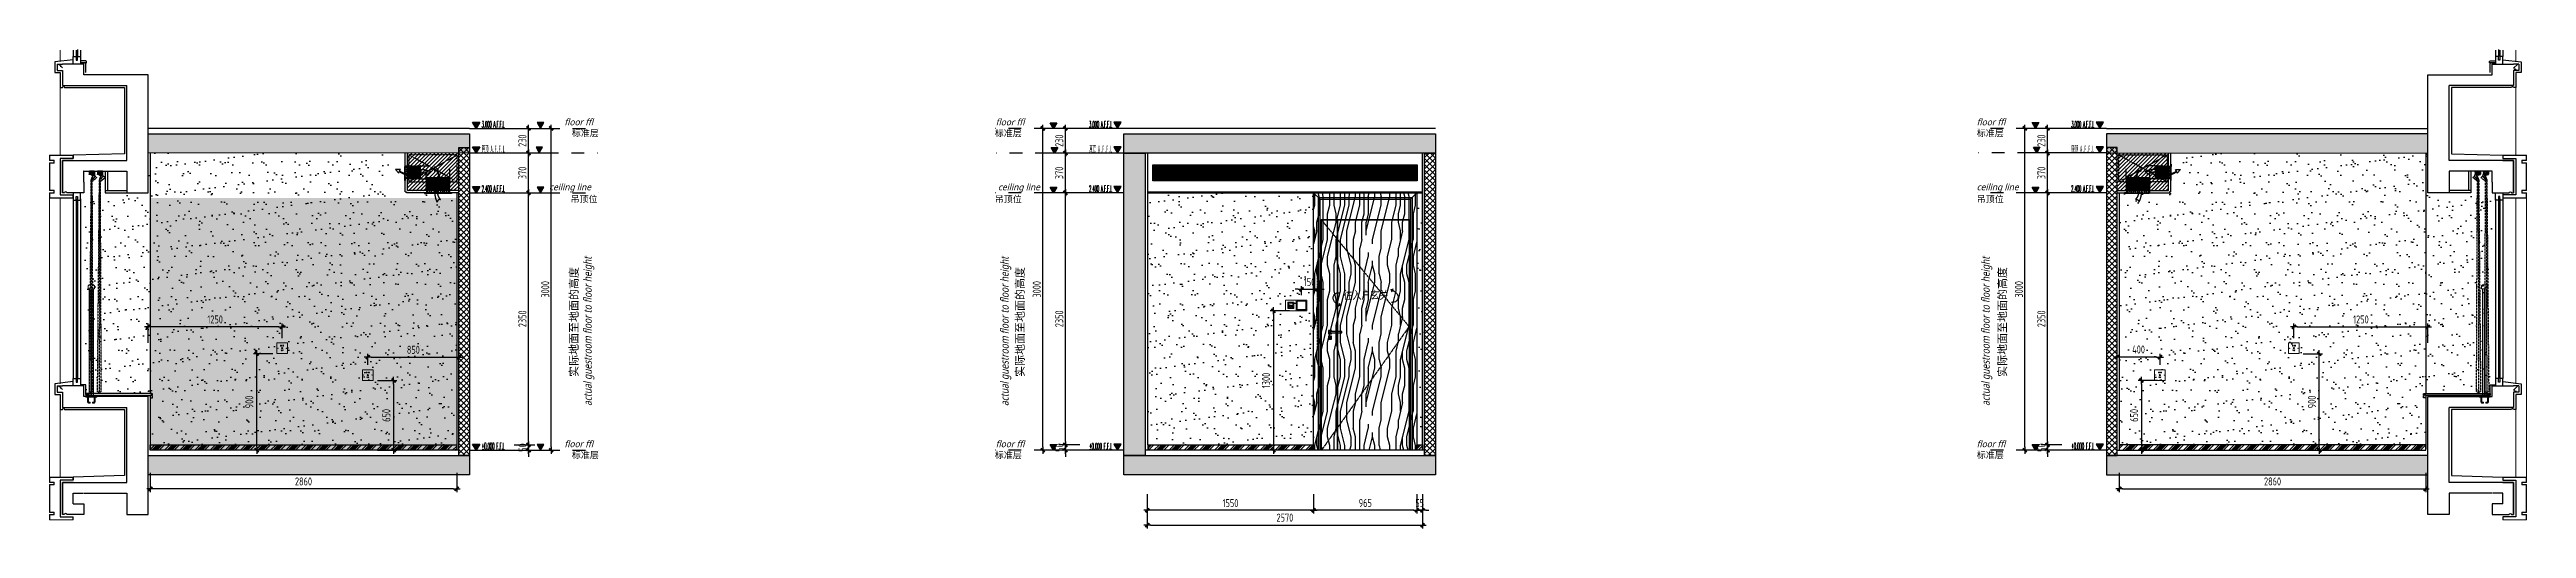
# Model space of a CAD drawing. Header units: inches. Extents: x 96003 to 270950, y -80202 to 65998.
# Drawn here: x 153973 to 177089, y 5387 to 9850 of the extents above; entities that cross this region are included whole.
import ezdxf
from ezdxf.enums import TextEntityAlignment as Align

# ---------------------------------------------------------------- set-up
doc = ezdxf.new("R2010")
doc.units = ezdxf.units.IN
doc.header["$LTSCALE"] = 10
doc.header["$MEASUREMENT"] = 0
for name, pattern in [('DASH', [0.35, 0.25, -0.1]), ('DASHED', [19.05, 12.7, -6.35]), ('M-CENTER', [1.8, 1.2, -0.2, 0.2, -0.2])]:
    doc.linetypes.add(name, pattern=pattern)
for name, color, linetype in [('01', 200, 'Continuous'), ('16', 12, 'Continuous'), ('81', 81, 'Continuous'), ('A_SURFACE', 9, 'Continuous'), ('AD-土建柱轮廓线', 200, 'Continuous'), ('C-顶面灯具、灯带', 22, 'Continuous'), ('ED-文字说明', 50, 'Continuous'), ('ED-造型尺寸', 44, 'Continuous'), ('EL-03', 3, 'Continuous'), ('EL-1', 1, 'Continuous'), ('EL-136', 136, 'Continuous'), ('EL-138', 138, 'Continuous'), ('EL-30', 30, 'Continuous'), ('EL-BHATCH-250', 250, 'Continuous'), ('EL-DIM', 50, 'Continuous'), ('EL-FURN', 1, 'Continuous'), ('EL-TEXT', 50, 'Continuous'), ('EL-天花轮廓线', 100, 'Continuous'), ('EL-立面', 136, 'Continuous'), ('FC-地面造型', 136, 'Continuous'), ('FF-FINISH【完成面】', 20, 'Continuous'), ('PUB_HATCH', 8, 'Continuous'), ('SBEI', 1, 'Continuous')]:
    doc.layers.add(name, color=color, linetype=linetype)
for name, color, linetype, lineweight in [('D-地面铺装', 252, 'Continuous', 9), ('F-2', 145, 'Continuous', 0), ('J-金属幕墙', 34, 'Continuous', 13), ('L-栏杆扶手', 73, 'Continuous', 13), ('L-立面看线', 8, 'Continuous', 13)]:
    doc.layers.add(name, color=color, linetype=linetype, lineweight=lineweight)
doc.styles.add('-宋体', font='')
doc.styles.add('Arial', font='arial.ttf')
doc.styles.add('CCD_DIM', font='archs.shx', dxfattribs={"width": 0.7})
doc.styles.add('hz', font='simplex', dxfattribs={"width": 0.7, "bigfont": 'hztxt'})
doc.styles.add('LUCIDIA', font='')
doc.styles.add('RomanS', font='romans.shx', dxfattribs={"width": 0.9})
doc.styles.add('st', font='')
doc.styles.add('宋体', font='', dxfattribs={"height": 60})
doc.styles.get('-宋体').set_extended_font_data('SimSun')
doc.styles.get('LUCIDIA').set_extended_font_data('Lucida Sans', italic=True)
doc.styles.get('st').set_extended_font_data('SimSun')
doc.styles.get('宋体').set_extended_font_data('SimSun')
doc.dimstyles.new('1.30', dxfattribs={"dimscale": 30, "dimtxt": 2.5, "dimasz": 1, "dimexe": 1, "dimexo": 1.5, "dimgap": 1, "dimtad": 1, "dimdec": 0, "dimrnd": 5, "dimdsep": 46, "dimtxsty": 'CCD_DIM', "dimblk": 'CCD_Dimension_Tick', "dimcen": 1, "dimclrd": 44, "dimclre": 44, "dimclrt": 2, "dimadec": 0, "dimazin": 2, "dimtfac": 1, "dimtdec": 0, "dimtix": 1, "dimtmove": 2, "dimatfit": 3, "dimldrblk": 'CCD_Dimension_Tick', "dimfxl": 5, "dimfxlon": 1, "dimtolj": 1, "dimarcsym": 0})
doc.dimstyles.new('Matrix_30内', dxfattribs={"dimscale": 30, "dimtxt": 2.5, "dimasz": 1, "dimexe": 2, "dimexo": 1.5, "dimgap": 0.6, "dimtad": 1, "dimdec": 0, "dimrnd": 1, "dimzin": 12, "dimdsep": 46, "dimtxsty": 'CCD_DIM', "dimblk": 'CCD_Dimension_Tick', "dimcen": 0.125, "dimclrd": 44, "dimclre": 44, "dimclrt": 50, "dimadec": 0, "dimazin": 0, "dimtfac": 1, "dimtdec": 0, "dimtix": 1, "dimtmove": 2, "dimatfit": 3, "dimldrblk": 'CCD_Leader_Dot', "dimfxl": 5, "dimfxlon": 1, "dimtvp": 1, "dimtolj": 1, "dimtzin": 0, "dimarcsym": 0})
pattern_1 = [(37.5, (-10673.94, 3777.11), (-6.29934, 192.68238), [0, -152, 0, -170, 0, -162.5]), (7.5, (-10673.94, 3777.1), (176.97767, 282.2146), [0, -82, 0, -137, 0, -52.5]), (327.5, (-10796.94, 3777.11), (311.41419, 0.5659), [0, -50, 0, -180, 0, -235]), (317.5, (-10796.94, 3777.1), (300.61266, 87.76756), [0, -25, 0, -118, 0, -135])]
pattern_2 = [(45, (190901.26, -77467.75), (-35.35534, 35.35534), []), (50, (190901.26, -77467.75), (143.452, -12.5504), [15, -165]), (355, (190901.26, -77467.75), (-27.7503, 150.4384), [12, -132]), (100.4514, (190913.22, -77468.8), (115.702, 137.888), [12.748, -140.2284]), (46.184, (190901.26, -77427.75), (213.448, -33.104), [22.5, -247.5]), (96.6356, (190919.05, -77430.5), (186.9325, 194.824), [19.122, -210.343]), (351.184, (190901.26, -77427.75), (186.932, 194.824), [18, -198]), (21, (190921.26, -77437.75), (119.3814, -80.5238), [15, -165]), (326, (190921.26, -77437.75), (48.663, 145.03), [12, -132]), (71.4514, (190931.21, -77444.46), (168.0445, 64.506), [12.748, -140.2284]), (37.5, (190901.26, -77467.75), (2.43197, 66.57877), [0, -130.4, 0, -134, 0, -132.5]), (7.5, (190901.26, -77467.75), (52.6139, 78.8823), [0, -76.4, 0, -127.4, 0, -50.5]), (327.5, (190856.66, -77467.75), (106.7645, -4.511), [0, -50, 0, -156, 0, -207]), (317.5, (190836.66, -77467.75), (116.6372, 20.021), [0, -65, 0, -103.6, 0, -147])]
pattern_3 = [(45, (190901.26, -74467.75), (-35.35534, 35.35534), []), (50, (190901.26, -74467.75), (143.452, -12.5504), [15, -165]), (355, (190901.26, -74467.75), (-27.7503, 150.4384), [12, -132]), (100.4514, (190913.22, -74468.8), (115.702, 137.888), [12.748, -140.2284]), (46.184, (190901.26, -74427.75), (213.448, -33.104), [22.5, -247.5]), (96.6356, (190919.05, -74430.5), (186.9325, 194.824), [19.122, -210.343]), (351.184, (190901.26, -74427.75), (186.932, 194.824), [18, -198]), (21, (190921.26, -74437.75), (119.3814, -80.5238), [15, -165]), (326, (190921.26, -74437.75), (48.663, 145.03), [12, -132]), (71.4514, (190931.21, -74444.46), (168.0445, 64.506), [12.748, -140.2284]), (37.5, (190901.26, -74467.75), (2.43197, 66.57877), [0, -130.4, 0, -134, 0, -132.5]), (7.5, (190901.26, -74467.75), (52.6139, 78.8823), [0, -76.4, 0, -127.4, 0, -50.5]), (327.5, (190856.66, -74467.75), (106.7645, -4.511), [0, -50, 0, -156, 0, -207]), (317.5, (190836.66, -74467.75), (116.6372, 20.021), [0, -65, 0, -103.6, 0, -147])]

msp = doc.modelspace()

# ---------------------------------------------------------------- texts
at = {"layer": 'ED-文字说明'}
for s, style, p in [('ceiling line', 'LUCIDIA', (158635, 8538.9)), ('ceiling line', 'LUCIDIA', (162824.3, 8538.5)), ('ceiling line', 'LUCIDIA', (171958, 8538.9)), ('吊顶位', 'st', (158835, 8427.1)), ('吊顶位', 'st', (162794.6, 8426.8)), ('吊顶位', 'st', (171958.8, 8427.1))]:
    msp.add_text(s, height=60, dxfattribs=dict(at, style=style)).set_placement(p)
at = {"layer": 'ED-文字说明', "style": 'LUCIDIA', "width": 0.8}
for p in [(159032.4, 6529.6), (162923.5, 6529.2), (172079.1, 6529.6)]:
    msp.add_text('actual guestroom floor to floor height', height=75, rotation=90, dxfattribs=at).set_placement(p)
at = {"layer": 'ED-文字说明', "style": '宋体'}
for p in [(158903.8, 6800), (163067, 6799.7), (172235.2, 6800)]:
    msp.add_text('实际地面至地面的高度', height=75, rotation=90, dxfattribs=at).set_placement(p)
at = {"layer": 'EL-DIM', "color": 2}
for s, style, p in [('floor ffl ', 'LUCIDIA', (158777.9, 9144.6)), ('标准层', 'st', (158847, 9041.2)), ('标准层', 'st', (162794.2, 9040.9)), ('floor ffl ', 'LUCIDIA', (162803.4, 9144.3)), ('标准层', 'st', (171958.5, 9041.2)), ('floor ffl ', 'LUCIDIA', (171957.9, 9144.6)), ('floor ffl ', 'LUCIDIA', (158778.1, 6144.6)), ('标准层', 'st', (158847.1, 6041.2)), ('标准层', 'st', (162794.1, 6040.8)), ('floor ffl ', 'LUCIDIA', (162803.2, 6144.3)), ('标准层', 'st', (171958.4, 6041.2)), ('floor ffl ', 'LUCIDIA', (171957.8, 6144.6))]:
    msp.add_text(s, height=60, dxfattribs=dict(at, style=style)).set_placement(p)
at = {"layer": 'EL-TEXT', "color": 50, "style": 'st', "width": 0.8}
msp.add_text('往入户玄关', height=75, dxfattribs=at).set_placement((166047.9, 7524.3, 12.2))

# ---------------------------------------------------------------- blocks, each defined once
blk = doc.blocks.new('*U69')
h = blk.add_hatch(color=250)
h.dxf.hatch_style = 1
h.paths.add_polyline_path([(146003, -70406), (146003, -70606), (148823, -70606), (148823, -70406)])
at = {"layer": '01'}
blk.add_lwpolyline([(146003, -70406), (146003, -70606), (148823, -70606), (148823, -70406)], close=True, dxfattribs=at)
blk = doc.blocks.new('CCD_Dimension_Tick')
at = {"color": 0, "linetype": 'ByBlock'}
for p, q in [((-1.09, 0), (0, 0)), ((0, 0), (1.09, 0))]:
    blk.add_line(p, q, dxfattribs=at)
at = {"color": 0, "linetype": 'Continuous', "const_width": 0.608}
blk.add_lwpolyline([(-0.61, -0.61), (0.61, 0.61)], dxfattribs=at)
blk = doc.blocks.new('*D703')
at = {"layer": 'Defpoints', "color": 0, "linetype": 'ByBlock', "transparency": 16777216}
for p in [(166734, 6597), (166786, 6449), (166734, 5556)]:
    blk.add_point(p, dxfattribs=at)
at = {"layer": 'FC-地面造型', "color": 44, "linetype": 'ByBlock', "lineweight": -2, "transparency": 16777216}
for p, q in [((166704, 5556), (166674, 5556)), ((166734, 5706), (166734, 5526)), ((166786, 5556), (166734, 5556)), ((166786, 5706), (166786, 5526)), ((166816, 5556), (166846, 5556))]:
    blk.add_line(p, q, dxfattribs=at)
at = {"layer": 'FC-地面造型', "color": 44, "linetype": 'ByBlock', "lineweight": -2, "transparency": 16777216, "xscale": 30, "yscale": 30, "zscale": 30}
blk.add_blockref('CCD_Dimension_Tick', (166734, 5556), dxfattribs=at)
at = {"layer": 'FC-地面造型', "color": 44, "linetype": 'ByBlock', "lineweight": -2, "transparency": 16777216, "xscale": 30, "yscale": 30, "zscale": 30, "rotation": 180}
blk.add_blockref('CCD_Dimension_Tick', (166786, 5556), dxfattribs=at)
at = {"layer": 'FC-地面造型', "color": 2, "linetype": 'ByBlock', "transparency": 16777216, "insert": (166760, 5623), "char_height": 75, "attachment_point": 5, "style": 'CCD_DIM'}
blk.add_mtext('\\A1;55', dxfattribs=at)
blk = doc.blocks.new('*D704')
at = {"layer": 'Defpoints', "color": 0, "linetype": 'ByBlock', "transparency": 16777216}
for p in [(165770, 6597), (166734, 6597), (165770, 5556)]:
    blk.add_point(p, dxfattribs=at)
at = {"layer": 'FC-地面造型', "color": 44, "linetype": 'ByBlock', "lineweight": -2, "transparency": 16777216}
for p, q in [((165770, 5706), (165770, 5526)), ((166704, 5556), (165800, 5556)), ((166734, 5706), (166734, 5526))]:
    blk.add_line(p, q, dxfattribs=at)
at = {"layer": 'FC-地面造型', "color": 44, "linetype": 'ByBlock', "lineweight": -2, "transparency": 16777216, "xscale": 30, "yscale": 30, "zscale": 30, "rotation": 180}
blk.add_blockref('CCD_Dimension_Tick', (165770, 5556), dxfattribs=at)
at = {"layer": 'FC-地面造型', "color": 44, "linetype": 'ByBlock', "lineweight": -2, "transparency": 16777216, "xscale": 30, "yscale": 30, "zscale": 30}
blk.add_blockref('CCD_Dimension_Tick', (166734, 5556), dxfattribs=at)
at = {"layer": 'FC-地面造型', "color": 2, "linetype": 'ByBlock', "transparency": 16777216, "insert": (166252, 5625), "char_height": 75, "attachment_point": 5, "style": 'CCD_DIM'}
blk.add_mtext('\\A1;965', dxfattribs=at)
blk = doc.blocks.new('*D705')
at = {"layer": 'Defpoints', "color": 0, "linetype": 'ByBlock', "transparency": 16777216}
for p in [(166786, 6116), (164218, 5706), (166786, 5417)]:
    blk.add_point(p, dxfattribs=at)
at = {"layer": 'FC-地面造型', "color": 44, "linetype": 'ByBlock', "lineweight": -2, "transparency": 16777216}
for p, q in [((164218, 5567), (164218, 5387)), ((166786, 5567), (166786, 5387)), ((164248, 5417), (166756, 5417))]:
    blk.add_line(p, q, dxfattribs=at)
at = {"layer": 'FC-地面造型', "color": 44, "linetype": 'ByBlock', "lineweight": -2, "transparency": 16777216, "xscale": 30, "yscale": 30, "zscale": 30, "rotation": 180}
blk.add_blockref('CCD_Dimension_Tick', (164218, 5417), dxfattribs=at)
at = {"layer": 'FC-地面造型', "color": 44, "linetype": 'ByBlock', "lineweight": -2, "transparency": 16777216, "xscale": 30, "yscale": 30, "zscale": 30}
blk.add_blockref('CCD_Dimension_Tick', (166786, 5417), dxfattribs=at)
at = {"layer": 'FC-地面造型', "color": 2, "linetype": 'ByBlock', "transparency": 16777216, "insert": (165502, 5488), "char_height": 75, "attachment_point": 5, "style": 'CCD_DIM'}
blk.add_mtext('\\A1;2570', dxfattribs=at)
blk = doc.blocks.new('*U108')
h = blk.add_hatch()
h.set_pattern_fill('ANSI37', color=250, scale=300, angle=-90)
h.set_pattern_definition([(315, (222482.446, 70519.302), (26.516504, 26.516504), []), (45, (222482.446, 70519.302), (-26.516504, 26.516504), [])])
h.paths.add_polyline_path([(144521, -74585), (144521, -74685), (147341, -74685), (147341, -74585)])
at = {"color": 5, "elevation": 0}
blk.add_lwpolyline([(144521, -74585), (144521, -74685), (147341, -74685), (147341, -74585)], close=True, dxfattribs=at)
blk = doc.blocks.new('A$C5AED2720')
at = {"color": 0, "elevation": 0}
for points in [[(0, 71), (110, 71), (110, 59), (0, 59)], [(95, 30), (125, 30), (125, 0), (95, 0)]]:
    blk.add_lwpolyline(points, close=True, dxfattribs=at)
blk.add_lwpolyline([(95, 71), (95, 80), (125, 80), (125, 50), (95, 50), (95, 59)], dxfattribs=at)
at = {"color": 8}
blk.add_circle((110, 15, 0), 7.5, dxfattribs=at)
blk = doc.blocks.new('tretrytry')
at = {"layer": 'FC-地面造型', "linetype": 'ByBlock'}
h = blk.add_hatch(dxfattribs=at)
h.set_pattern_fill('木纹5', color=250, scale=200, angle=90)
h.set_pattern_definition([(90, (0, 0), (-800, 5e-14), [160, -240, 80, -320]), (90, (-20, 560), (-800, 5e-14), [160, -640]), (90, (-60, 480), (-800, 5e-14), [80, -720]), (90, (-80, 40), (-800, 5e-14), [40, -560, 40, -160]), (90, (-120, 320), (-800, 5e-14), [160, -240, 40, -360]), (90, (-140, 120), (-800, 5e-14), [120, -680]), (90, (-160, 320), (-800, 5e-14), [240, -560]), (90, (-180, 80), (-800, 5e-14), [160, -640]), (90, (-200, 400), (-800, 5e-14), [400, -400]), (90, (-240, 160), (-800, 5e-14), [80, -240, 160, -320]), (90, (-260, 720), (-800, 5e-14), [160, -640]), (90, (-280, 560), (-800, 5e-14), [80, -720]), (90, (-300, 400), (-800, 5e-14), [80, -720]), (90, (-320, 2e-14), (-800, 5e-14), [160, -640]), (90, (-340, 400), (-800, 5e-14), [160, -640]), (90, (-380, 400), (-800, 5e-14), [160, -160, 160, -320]), (90, (-420, 240), (-800, 5e-14), [80, -400, 160, -160]), (90, (-440, 400), (-800, 5e-14), [240, -560]), (90, (-480, 400), (-800, 5e-14), [160, -640]), (90, (-500, 80), (-800, 5e-14), [240, -320, 80, -160]), (90, (-540, 80), (-800, 5e-14), [400, -400]), (90, (-560, 560), (-800, 5e-14), [80, -720]), (90, (-580, 320), (-800, 5e-14), [160, -640]), (90, (-600, 160), (-800, 5e-14), [80, -320, 80, -320]), (90, (-620, 80), (-800, 5e-14), [80, -240, 160, -320]), (90, (-640, 240), (-800, 5e-14), [80, -400, 80, -240]), (90, (-660, 400), (-800, 5e-14), [240, -560]), (90, (-700, 80), (-800, 5e-14), [160, -640]), (90, (-720, 480), (-800, 5e-14), [80, -720]), (90, (-740, 640), (-800, 5e-14), [80, -720]), (104.03624, (-60, 560), (3e-08, 800), [82.4, -3216.0844]), (104.03624, (-240, 640), (3e-08, 800), [82.4, -3216.0844]), (104.03624, (-720, 560), (3e-08, 800), [82.4, -3216.0844]), (104.03624, (-420, 320), (3e-08, 800), [82.4, -3216.0844]), (104.03624, (-540, 480), (3e-08, 800), [82.4, -3216.0844]), (104.03624, (-480, 560), (3e-08, 800), [82.4, -3216.0844]), (104.03624, (-620, 160), (3e-08, 800), [82.4, -3216.0844]), (104.03624, (-580, 480), (3e-08, 800), [82.4, -3216.0844]), (104.03624, (-280, 640), (3e-08, 800), [164.8, -3133.6844]), (104.03624, (-340, 560), (3e-08, 800), [164.8, -3133.6844]), (104.03624, (-380, 560), (3e-08, 800), [164.8, -3133.6844]), (255.96376, (-120, 320), (3e-08, -800), [82.4, -164.8, 82.4, -2968.8844]), (255.96376, (-240, 160), (3e-08, -800), [82.4, -3216.0844]), (255.96376, (-600, 160), (3e-08, -800), [164.8, -3133.6844]), (284.03624, (-20, 560), (-3e-08, -800), [82.4, -3216.0844]), (75.96376, (-20, 720), (-3e-08, 800), [82.4, -3216.0844]), (75.96376, (-300, 480), (-3e-08, 800), [82.4, -3216.0844]), (75.96376, (-440, 640), (-3e-08, 800), [82.4, -3216.0844]), (75.96376, (-500, 320), (-3e-08, 800), [82.4, -3216.0844]), (75.96376, (-600, 240), (-3e-08, 800), [82.4, -3216.0844]), (75.96376, (-640, 320), (-3e-08, 800), [82.4, -3216.0844]), (75.96376, (-500, 320), (-3e-08, 800), [82.4, -3216.0844]), (75.96376, (-620, 560), (-3e-08, 800), [329.6, -2968.8844]), (75.96376, (-80, 80), (-3e-08, 800), [329.6, -2968.8844]), (75.96376, (-140, 160), (-3e-08, 800), [329.6, -2968.8844]), (75.96376, (-180, 240), (-3e-08, 800), [82.4, -164.8, 164.8, -2886.4844]), (75.96376, (-240, 240), (-3e-08, 800), [164.8, -164.8, 164.8, -2804.0844]), (75.96376, (-320, 160), (-3e-08, 800), [329.6, -2968.8844]), (75.96376, (-380, 80), (-3e-08, 800), [329.6, -2968.8844]), (75.96376, (-420, 80), (-3e-08, 800), [329.6, -2968.8844]), (75.96376, (-660, 640), (-3e-08, 800), [82.4, -3216.0844]), (75.96377, (-740, 720), (-0.00015, 800), [164.8, -3133.6844]), (75.96377, (-700, 240), (-0.00015, 800), [164.8, -3133.6844]), (75.96376, (1e-14, 160), (-1e-05, 800), [329.6, -2968.8844]), (75.96376, (-560, 640), (-1e-05, 800), [247.2, -3051.2844]), (75.96376, (-500, 720), (-1e-05, 800), [494.4, -2804.0844])])
h.paths.add_polyline_path([(130659, -77078), (131623, -77078), (131623, -79478), (130659, -79478)])
at = {"color": 136, "linetype": 'ByBlock'}
for p, q in [((130879, -77331), (130879, -79481)), ((130882, -77331), (130882, -79481))]:
    blk.add_line(p, q, dxfattribs=at)
at = {"layer": 'EL-1', "linetype": 'DASH'}
blk.add_lwpolyline([(130732, -77331), (131550, -78326), (130732, -79478)], dxfattribs=at)
at = {"layer": 'FC-地面造型', "color": 138, "linetype": 'ByBlock'}
for p, q in [((130719, -77138), (130659, -77078)), ((131563, -77138), (131623, -77078))]:
    blk.add_line(p, q, dxfattribs=at)
at = {"layer": 'FC-地面造型', "color": 30, "linetype": 'ByBlock'}
for points in [[(130659, -79478), (130659, -77078), (131623, -77078), (131623, -79478)], [(130729, -79478), (130729, -77328), (131553, -77328), (131553, -79478)]]:
    blk.add_lwpolyline(points, dxfattribs=at)
at = {"layer": 'FC-地面造型', "color": 138, "linetype": 'ByBlock'}
blk.add_lwpolyline([(130704, -79478), (130704, -77123), (131578, -77123), (131578, -79478)], dxfattribs=at)
at = {"layer": 'FC-地面造型', "color": 136, "linetype": 'ByBlock'}
for points in [[(130719, -79478), (130719, -77138), (131563, -77138), (131563, -79478)], [(130732, -79478), (130732, -77331), (131550, -77331), (131550, -79478)]]:
    blk.add_lwpolyline(points, dxfattribs=at)
at = {"layer": 'EL-1', "xscale": -1}
blk.add_blockref('A$C5AED2720', (130922, -78443, 0), dxfattribs=at)
blk = doc.blocks.new('20150429.21331355')
at = {"layer": 'EL-136'}
blk.add_lwpolyline([(-8, 3, 0.259212), (34, 40, 0.59908), (-5, 82)], format="xyb", dxfattribs=at)
blk.add_lwpolyline([(-1, 19), (-8, 3), (8, -3)], dxfattribs=at)
blk = doc.blocks.new('*D706')
at = {"layer": 'Defpoints', "color": 0, "linetype": 'ByBlock', "transparency": 16777216}
for p in [(164218, 6597), (165770, 6597), (164218, 5556)]:
    blk.add_point(p, dxfattribs=at)
at = {"layer": 'FC-地面造型', "color": 44, "linetype": 'ByBlock', "lineweight": -2, "transparency": 16777216}
for p, q in [((164218, 5706), (164218, 5526)), ((165740, 5556), (164248, 5556)), ((165770, 5706), (165770, 5526))]:
    blk.add_line(p, q, dxfattribs=at)
at = {"layer": 'FC-地面造型', "color": 44, "linetype": 'ByBlock', "lineweight": -2, "transparency": 16777216, "xscale": 30, "yscale": 30, "zscale": 30, "rotation": 180}
blk.add_blockref('CCD_Dimension_Tick', (164218, 5556), dxfattribs=at)
at = {"layer": 'FC-地面造型', "color": 44, "linetype": 'ByBlock', "lineweight": -2, "transparency": 16777216, "xscale": 30, "yscale": 30, "zscale": 30}
blk.add_blockref('CCD_Dimension_Tick', (165770, 5556), dxfattribs=at)
at = {"layer": 'FC-地面造型', "color": 2, "linetype": 'ByBlock', "transparency": 16777216, "insert": (164994, 5623), "char_height": 75, "attachment_point": 5, "style": 'CCD_DIM'}
blk.add_mtext('\\A1;1550', dxfattribs=at)
blk = doc.blocks.new('A$C01C16A26')
at = {"color": 0, "ltscale": 0.8}
for p, q in [((0, 98, 0), (0, 2, 0)), ((98, 100, 0), (2, 100, 0)), ((2, 0, 0), (98, 0, 0)), ((10, 90, 0), (10, 89, 0)), ((10, 89, 0), (10, 11, 0)), ((90, 89, 0), (10, 89, 0)), ((10, 10, 0), (10, 11, 0)), ((10, 11, 0), (90, 11, 0)), ((90, 90, 0), (90, 89, 0)), ((90, 90, 0), (90, 89, 0)), ((90, 11, 0), (90, 89, 0)), ((100, 2, 0), (100, 98, 0))]:
    blk.add_line(p, q, dxfattribs=at)
at = {"color": 0, "ltscale": 0.1}
for p, q in [((10, 90, 0), (90, 90, 0)), ((10, 10, 0), (90, 10, 0)), ((90, 11, 0), (90, 10, 0)), ((90, 11, 0), (90, 10, 0))]:
    blk.add_line(p, q, dxfattribs=at)
at = {"color": 0, "ltscale": 0.8, "extrusion": (0, 0, -1)}
for centre, major_axis, start_param, end_param in [((2, 98, 0), (1.22, 1.22), 3.926991, 5.497787), ((2, 2, 0), (-1.22, 1.22), 3.926991, 5.497787), ((98, 98, 0), (-1.22, 1.22), 0.785398, 2.356194), ((98, 2, 0), (1.22, 1.22), 0.785398, 2.356194)]:
    blk.add_ellipse(centre, major_axis=major_axis, ratio=1, start_param=start_param, end_param=end_param, dxfattribs=at)
blk = doc.blocks.new('*U73')
blk.add_blockref('A$C01C16A26', (-57, -30, 0))
blk = doc.blocks.new('A$C305C172C')
at = {"color": 136, "linetype": 'DASHED', "ltscale": 10}
for points in [[(0, 95), (95, 95), (95, 0), (0, 0)], [(20, 75), (75, 75), (75, 20), (20, 20)], [(25, 38), (35, 38), (35, 28), (25, 28)], [(25, 38), (35, 38), (35, 28), (25, 28)], [(28, 67), (67, 67), (67, 47), (28, 47)], [(36, 54), (34, 57), (32, 54)], [(40, 39), (44, 39), (44, 35), (40, 35)], [(52, 39), (56, 39), (56, 35), (52, 35)], [(60, 38), (70, 38), (70, 28), (60, 28)], [(60, 38), (70, 38), (70, 28), (60, 28)]]:
    blk.add_lwpolyline(points, close=True, dxfattribs=at)
for points in [[(28, 26), (29, 25)], [(29, 24), (28, 24)], [(29, 23), (28, 22)], [(30, 26), (30, 25)], [(30, 22), (30, 21)], [(32, 26), (31, 25)], [(31, 23), (32, 22)], [(33, 24), (32, 24)]]:
    blk.add_lwpolyline(points, dxfattribs=at)
blk.add_circle((30, 24), 0.5, dxfattribs=at)
for centre, radius, start, end in [((66, 24), 2.06, 99.3439, 272.7643), ((67, 24), 2.39, 125.3612, 243.9827)]:
    blk.add_arc(centre, radius, start, end, dxfattribs=at)
at = {"color": 136, "linetype": 'DASHED', "ltscale": 10, "insert": (41, 59), "char_height": 5, "width": 18.08, "attachment_point": 1, "style": 'Arial'}
blk.add_mtext('25.5', dxfattribs=at)
blk = doc.blocks.new('*U196')
at = {"ltscale": 20, "xscale": 1.052631578947368, "yscale": 1.052631578947368, "zscale": 1.052631578947368}
blk.add_blockref('A$C305C172C', (-57, -30), dxfattribs=at)
blk = doc.blocks.new('*D709')
at = {"color": 44, "lineweight": -2, "transparency": 16777216}
for p, q in [((165544, 7416), (165364, 7416)), ((165394, 7386), (165394, 6146)), ((165544, 6116), (165364, 6116))]:
    blk.add_line(p, q, dxfattribs=at)
at = {"layer": 'Defpoints', "color": 0, "transparency": 16777216}
for p in [(165657, 7416, 0), (165394, 6116), (165657, 6116, 0)]:
    blk.add_point(p, dxfattribs=at)
at = {"color": 44, "lineweight": -2, "transparency": 16777216, "xscale": 30, "yscale": 30, "zscale": 30}
for p, rotation in [((165394, 7416), 90), ((165394, 6116), 270)]:
    blk.add_blockref('CCD_Dimension_Tick', p, dxfattribs=dict(at, rotation=rotation))
at = {"color": 2, "transparency": 16777216, "insert": (165326, 6766), "char_height": 75, "attachment_point": 5, "rotation": 90, "style": 'CCD_DIM'}
blk.add_mtext('\\A1;1300', dxfattribs=at)
blk = doc.blocks.new('*D710')
at = {"color": 44, "lineweight": -2, "transparency": 16777216}
for p, q in [((165657, 7561), (165657, 7646)), ((165807, 7561), (165807, 7646)), ((165627, 7616), (165597, 7616)), ((165657, 7616), (165807, 7616)), ((165837, 7616), (165867, 7616))]:
    blk.add_line(p, q, dxfattribs=at)
at = {"layer": 'Defpoints', "color": 0, "transparency": 16777216}
for p in [(165657, 7516, 0), (165807, 7616), (165807, 7516, 0)]:
    blk.add_point(p, dxfattribs=at)
at = {"color": 44, "lineweight": -2, "transparency": 16777216, "xscale": 30, "yscale": 30, "zscale": 30}
blk.add_blockref('CCD_Dimension_Tick', (165657, 7616), dxfattribs=at)
at = {"color": 44, "lineweight": -2, "transparency": 16777216, "xscale": 30, "yscale": 30, "zscale": 30, "rotation": 180}
blk.add_blockref('CCD_Dimension_Tick', (165807, 7616), dxfattribs=at)
at = {"color": 2, "transparency": 16777216, "insert": (165732, 7684), "char_height": 75, "attachment_point": 5, "style": 'CCD_DIM'}
blk.add_mtext('\\A1;150', dxfattribs=at)
blk = doc.blocks.new('*U707')
h = blk.add_hatch()
h.set_pattern_fill('ANSI37', color=250, scale=300, angle=-90)
h.set_pattern_definition([(315, (222532.87, 70519.302), (26.516504, 26.516504), []), (45, (222532.87, 70519.302), (-26.516504, 26.516504), [])])
h.paths.add_polyline_path([(144521, -74585), (144521, -74685), (147391, -74685), (147391, -74585)])
at = {"color": 5, "elevation": 0}
blk.add_lwpolyline([(144521, -74585), (144521, -74685), (147391, -74685), (147391, -74585)], close=True, dxfattribs=at)
blk = doc.blocks.new('*D708')
at = {"layer": 'Defpoints', "color": 0, "linetype": 'ByBlock', "transparency": 16777216}
for p in [(154913, 6166, 0), (157773, 6116), (154913, 5756)]:
    blk.add_point(p, dxfattribs=at)
at = {"layer": 'FC-地面造型', "color": 44, "linetype": 'ByBlock', "lineweight": -2, "transparency": 16777216}
for p, q in [((154913, 5906), (154913, 5726)), ((157773, 5906), (157773, 5726)), ((157743, 5756), (154943, 5756))]:
    blk.add_line(p, q, dxfattribs=at)
at = {"layer": 'FC-地面造型', "color": 44, "linetype": 'ByBlock', "lineweight": -2, "transparency": 16777216, "xscale": 30, "yscale": 30, "zscale": 30, "rotation": 180}
blk.add_blockref('CCD_Dimension_Tick', (154913, 5756), dxfattribs=at)
at = {"layer": 'FC-地面造型', "color": 44, "linetype": 'ByBlock', "lineweight": -2, "transparency": 16777216, "xscale": 30, "yscale": 30, "zscale": 30}
blk.add_blockref('CCD_Dimension_Tick', (157773, 5756), dxfattribs=at)
at = {"layer": 'FC-地面造型', "color": 2, "linetype": 'ByBlock', "transparency": 16777216, "insert": (156343, 5825), "char_height": 75, "attachment_point": 5, "style": 'CCD_DIM'}
blk.add_mtext('\\A1;2860', dxfattribs=at)
blk = doc.blocks.new('*D711')
at = {"layer": 'Defpoints', "color": 0, "linetype": 'ByBlock', "transparency": 16777216}
for p in [(163453, 6166), (163633, 6166), (163633, 6116)]:
    blk.add_point(p, dxfattribs=at)
at = {"layer": 'EL-天花轮廓线', "color": 44, "lineweight": -2, "transparency": 16777216}
for p, q in [((163588, 6166), (163393, 6166)), ((163588, 6116), (163393, 6116)), ((163453, 6196), (163453, 6226)), ((163453, 6116), (163453, 6166)), ((163453, 6086), (163453, 6056))]:
    blk.add_line(p, q, dxfattribs=at)
at = {"layer": 'EL-天花轮廓线', "color": 44, "linetype": 'ByBlock', "lineweight": -2, "transparency": 16777216, "xscale": 30, "yscale": 30, "zscale": 30}
for p, rotation in [((163453, 6166), 270), ((163453, 6116), 90)]:
    blk.add_blockref('CCD_Dimension_Tick', p, dxfattribs=dict(at, rotation=rotation))
at = {"layer": 'EL-天花轮廓线', "color": 50, "linetype": 'ByBlock', "transparency": 16777216, "insert": (163397, 6141), "char_height": 75, "attachment_point": 5, "rotation": 90, "style": 'CCD_DIM'}
blk.add_mtext('\\A1;50', dxfattribs=at)
blk = doc.blocks.new('CCD_Leader_Dot')
at = {"color": 0, "linetype": 'ByBlock'}
blk.add_line((-5, 0), (-10, 0), dxfattribs=at)
at = {"color": 0, "linetype": 'ByBlock', "const_width": 5}
blk.add_lwpolyline([(-2.5, 0, 1), (2.5, 0, 1)], format="xyb", close=True, dxfattribs=at)
blk = doc.blocks.new('*D712')
at = {"layer": 'Defpoints', "color": 0, "linetype": 'ByBlock', "transparency": 16777216}
for p in [(163453, 9116), (163633, 9116), (163633, 8886)]:
    blk.add_point(p, dxfattribs=at)
at = {"layer": 'EL-天花轮廓线', "color": 44, "lineweight": -2, "transparency": 16777216}
for p, q in [((163588, 9116), (163393, 9116)), ((163453, 8916), (163453, 9086)), ((163588, 8886), (163393, 8886))]:
    blk.add_line(p, q, dxfattribs=at)
at = {"layer": 'EL-天花轮廓线', "color": 44, "linetype": 'ByBlock', "lineweight": -2, "transparency": 16777216, "xscale": 30, "yscale": 30, "zscale": 30}
for p, rotation in [((163453, 9116), 90), ((163453, 8886), 270)]:
    blk.add_blockref('CCD_Dimension_Tick', p, dxfattribs=dict(at, rotation=rotation))
at = {"layer": 'EL-天花轮廓线', "color": 50, "linetype": 'ByBlock', "transparency": 16777216, "insert": (163396, 9001), "char_height": 75, "attachment_point": 5, "rotation": 90, "style": 'CCD_DIM'}
blk.add_mtext('\\A1;230', dxfattribs=at)
blk = doc.blocks.new('*D713')
at = {"layer": 'Defpoints', "color": 0, "linetype": 'ByBlock', "transparency": 16777216}
for p in [(163242, 9116), (163633, 9116), (163633, 6116)]:
    blk.add_point(p, dxfattribs=at)
at = {"layer": 'EL-天花轮廓线', "color": 44, "lineweight": -2, "transparency": 16777216}
for p, q in [((163392, 9116), (163182, 9116)), ((163242, 6146), (163242, 9086)), ((163392, 6116), (163182, 6116))]:
    blk.add_line(p, q, dxfattribs=at)
at = {"layer": 'EL-天花轮廓线', "color": 44, "linetype": 'ByBlock', "lineweight": -2, "transparency": 16777216, "xscale": 30, "yscale": 30, "zscale": 30}
for p, rotation in [((163242, 9116), 90), ((163242, 6116), 270)]:
    blk.add_blockref('CCD_Dimension_Tick', p, dxfattribs=dict(at, rotation=rotation))
at = {"layer": 'EL-天花轮廓线', "color": 50, "linetype": 'ByBlock', "transparency": 16777216, "insert": (163186, 7616), "char_height": 75, "attachment_point": 5, "rotation": 90, "style": 'CCD_DIM'}
blk.add_mtext('\\A1;3000', dxfattribs=at)
blk = doc.blocks.new('ELEVATION')
blk.add_hatch(color=256).paths.add_polyline_path([(4.2, 2.5), (2.7, 0), (1.2, 2.5)])
blk.add_line((0, 0), (14.7, 0))
blk.add_lwpolyline([(4.2, 2.5), (2.7, 0), (1.2, 2.5)], close=True)
at = {"style": 'hz', "width": 0.444477}
blk.add_attdef('ELEV', text='', height=2.5, dxfattribs=at).set_placement((4.9, 0.3), (14.3, 0.3), align=Align.FIT)
blk = doc.blocks.new('A$C2E6F40A5')
blk.add_hatch(color=256).paths.add_polyline_path([(40, 69), (-40, 69), (0, 0)])
at = {"color": 0}
blk.add_lwpolyline([(40, 69), (-40, 69), (0, 0), (40, 69)], dxfattribs=at)
blk = doc.blocks.new('20150428.1023048')
at = {"layer": 'ED-造型尺寸', "color": 250, "linetype": 'M-CENTER', "ltscale": 2}
blk.add_line((21.19, 0, 0), (-14.89, 0, 0), dxfattribs=at)
at = {"layer": 'ED-造型尺寸', "xscale": -0.0256, "yscale": 0.0256, "zscale": 0.0256}
blk.add_blockref('A$C2E6F40A5', (3.19, 0, 0), dxfattribs=at)
blk = doc.blocks.new('*D714')
at = {"layer": 'Defpoints', "color": 0, "linetype": 'ByBlock', "transparency": 16777216}
for p in [(163453, 8886), (163633, 8886), (163633, 8516)]:
    blk.add_point(p, dxfattribs=at)
at = {"layer": 'EL-天花轮廓线', "color": 44, "lineweight": -2, "transparency": 16777216}
for p, q in [((163588, 8886), (163393, 8886)), ((163453, 8546), (163453, 8856)), ((163588, 8516), (163393, 8516))]:
    blk.add_line(p, q, dxfattribs=at)
at = {"layer": 'EL-天花轮廓线', "color": 44, "linetype": 'ByBlock', "lineweight": -2, "transparency": 16777216, "xscale": 30, "yscale": 30, "zscale": 30}
for p, rotation in [((163453, 8886), 90), ((163453, 8516), 270)]:
    blk.add_blockref('CCD_Dimension_Tick', p, dxfattribs=dict(at, rotation=rotation))
at = {"layer": 'EL-天花轮廓线', "color": 50, "linetype": 'ByBlock', "transparency": 16777216, "insert": (163396, 8701), "char_height": 75, "attachment_point": 5, "rotation": 90, "style": 'CCD_DIM'}
blk.add_mtext('\\A1;370', dxfattribs=at)
blk = doc.blocks.new('*D715')
at = {"layer": 'Defpoints', "color": 0, "linetype": 'ByBlock', "transparency": 16777216}
for p in [(163453, 8516), (163633, 8516), (163633, 6166)]:
    blk.add_point(p, dxfattribs=at)
at = {"layer": 'EL-天花轮廓线', "color": 44, "lineweight": -2, "transparency": 16777216}
for p, q in [((163588, 8516), (163393, 8516)), ((163453, 6196), (163453, 8486)), ((163588, 6166), (163393, 6166))]:
    blk.add_line(p, q, dxfattribs=at)
at = {"layer": 'EL-天花轮廓线', "color": 44, "linetype": 'ByBlock', "lineweight": -2, "transparency": 16777216, "xscale": 30, "yscale": 30, "zscale": 30}
for p, rotation in [((163453, 8516), 90), ((163453, 6166), 270)]:
    blk.add_blockref('CCD_Dimension_Tick', p, dxfattribs=dict(at, rotation=rotation))
at = {"layer": 'EL-天花轮廓线', "color": 50, "linetype": 'ByBlock', "transparency": 16777216, "insert": (163396, 7341), "char_height": 75, "attachment_point": 5, "rotation": 90, "style": 'CCD_DIM'}
blk.add_mtext('\\A1;2350', dxfattribs=at)
blk = doc.blocks.new('A$C7C994854')
at = {"color": 0}
blk.add_lwpolyline([(0, 100), (95, 100, -0.414214), (98, 98), (98, 2, -0.414214), (95, 0), (0, 0, -0.414214), (-2, 2), (-2, 98, -0.414214)], format="xyb", close=True, dxfattribs=at)
for points in [[(43, 26), (44, 27), (40, 35), (38, 34)], [(47, 46), (49, 46), (49, 54), (47, 54)], [(51, 27), (52, 26), (57, 34), (55, 35)]]:
    blk.add_lwpolyline(points, close=True, dxfattribs=at)
for points in [[(40, 71), (40, 70), (42, 70), (42, 79), (40, 79), (40, 77)], [(55, 71), (55, 70), (53, 70), (53, 79), (55, 79), (55, 77)]]:
    blk.add_lwpolyline(points, dxfattribs=at)
for centre, radius in [((8, 50), 1.54), ((48, 50), 6), ((87, 50), 1.54)]:
    blk.add_circle(centre, radius, dxfattribs=at)
for centre, start, end in [((37, 74), 40.2111, 319.7889), ((58, 74), 220.2111, 139.7889)]:
    blk.add_arc(centre, 4, start, end, dxfattribs=at)
blk = doc.blocks.new('*U64')
at = {"xscale": -1}
blk.add_blockref('A$C7C994854', (40, -30), dxfattribs=at)
blk = doc.blocks.new('*D716')
at = {"layer": 'Defpoints', "color": 0, "linetype": 'ByBlock', "transparency": 16777216}
for p in [(155906, 7016), (156143, 7016), (156131, 6116)]:
    blk.add_point(p, dxfattribs=at)
at = {"layer": 'FC-地面造型', "color": 44, "linetype": 'ByBlock', "lineweight": -2, "transparency": 16777216}
for p, q in [((156056, 7016), (155876, 7016)), ((155906, 6146), (155906, 6986)), ((156056, 6116), (155876, 6116))]:
    blk.add_line(p, q, dxfattribs=at)
at = {"layer": 'FC-地面造型', "color": 44, "linetype": 'ByBlock', "lineweight": -2, "transparency": 16777216, "xscale": 30, "yscale": 30, "zscale": 30}
for p, rotation in [((155906, 7016), 90), ((155906, 6116), 270)]:
    blk.add_blockref('CCD_Dimension_Tick', p, dxfattribs=dict(at, rotation=rotation))
at = {"layer": 'FC-地面造型', "color": 2, "linetype": 'ByBlock', "transparency": 16777216, "insert": (155837, 6566), "char_height": 75, "attachment_point": 5, "rotation": 90, "style": 'CCD_DIM'}
blk.add_mtext('\\A1;900', dxfattribs=at)
blk = doc.blocks.new('*D717')
at = {"layer": 'Defpoints', "color": 0, "linetype": 'ByBlock', "transparency": 16777216}
for p in [(156943, 6766), (156943, 6116), (157184, 6116)]:
    blk.add_point(p, dxfattribs=at)
at = {"layer": 'FC-地面造型', "color": 44, "linetype": 'ByBlock', "lineweight": -2, "transparency": 16777216}
for p, q in [((157034, 6766), (157214, 6766)), ((157184, 6736), (157184, 6146)), ((157034, 6116), (157214, 6116))]:
    blk.add_line(p, q, dxfattribs=at)
at = {"layer": 'FC-地面造型', "color": 44, "linetype": 'ByBlock', "lineweight": -2, "transparency": 16777216, "xscale": 30, "yscale": 30, "zscale": 30}
for p, rotation in [((157184, 6766), 90), ((157184, 6116), 270)]:
    blk.add_blockref('CCD_Dimension_Tick', p, dxfattribs=dict(at, rotation=rotation))
at = {"layer": 'FC-地面造型', "color": 2, "linetype": 'ByBlock', "transparency": 16777216, "insert": (157116, 6441), "char_height": 75, "attachment_point": 5, "rotation": 90, "style": 'CCD_DIM'}
blk.add_mtext('\\A1;650', dxfattribs=at)
blk = doc.blocks.new('*D718')
at = {"layer": 'Defpoints', "color": 0, "linetype": 'ByBlock', "transparency": 16777216}
for p in [(157793, 6984), (156943, 6866), (157793, 6866)]:
    blk.add_point(p, dxfattribs=at)
at = {"layer": 'FC-地面造型', "color": 44, "linetype": 'ByBlock', "lineweight": -2, "transparency": 16777216}
for p, q in [((156943, 6911), (156943, 7014)), ((156973, 6984), (157763, 6984)), ((157793, 6911), (157793, 7014))]:
    blk.add_line(p, q, dxfattribs=at)
at = {"layer": 'FC-地面造型', "color": 44, "linetype": 'ByBlock', "lineweight": -2, "transparency": 16777216, "xscale": 30, "yscale": 30, "zscale": 30, "rotation": 180}
blk.add_blockref('CCD_Dimension_Tick', (156943, 6984), dxfattribs=at)
at = {"layer": 'FC-地面造型', "color": 44, "linetype": 'ByBlock', "lineweight": -2, "transparency": 16777216, "xscale": 30, "yscale": 30, "zscale": 30}
blk.add_blockref('CCD_Dimension_Tick', (157793, 6984), dxfattribs=at)
at = {"layer": 'FC-地面造型', "color": 2, "linetype": 'ByBlock', "transparency": 16777216, "insert": (157368, 7052), "char_height": 75, "attachment_point": 5, "style": 'CCD_DIM'}
blk.add_mtext('\\A1;850', dxfattribs=at)
blk = doc.blocks.new('*D719')
at = {"layer": 'Defpoints', "color": 0, "linetype": 'ByBlock', "transparency": 16777216}
for p in [(154893, 7266), (156143, 7116), (154893, 6616)]:
    blk.add_point(p, dxfattribs=at)
at = {"layer": 'FC-地面造型', "color": 44, "linetype": 'ByBlock', "lineweight": -2, "transparency": 16777216}
for p, q in [((154893, 7116), (154893, 7296)), ((156113, 7266), (154923, 7266)), ((156143, 7161), (156143, 7296))]:
    blk.add_line(p, q, dxfattribs=at)
at = {"layer": 'FC-地面造型', "color": 44, "linetype": 'ByBlock', "lineweight": -2, "transparency": 16777216, "xscale": 30, "yscale": 30, "zscale": 30, "rotation": 180}
blk.add_blockref('CCD_Dimension_Tick', (154893, 7266), dxfattribs=at)
at = {"layer": 'FC-地面造型', "color": 44, "linetype": 'ByBlock', "lineweight": -2, "transparency": 16777216, "xscale": 30, "yscale": 30, "zscale": 30}
blk.add_blockref('CCD_Dimension_Tick', (156143, 7266), dxfattribs=at)
at = {"layer": 'FC-地面造型', "color": 2, "linetype": 'ByBlock', "transparency": 16777216, "insert": (155518, 7335), "char_height": 75, "attachment_point": 5, "style": 'CCD_DIM'}
blk.add_mtext('\\A1;1250', dxfattribs=at)
blk = doc.blocks.new('*D721')
at = {"layer": 'Defpoints', "color": 0, "linetype": 'ByBlock', "transparency": 16777216}
for p in [(158263, 6166), (158263, 6116), (158443, 6166)]:
    blk.add_point(p, dxfattribs=at)
at = {"layer": 'EL-天花轮廓线', "color": 44, "lineweight": -2, "transparency": 16777216}
for p, q in [((158308, 6166), (158503, 6166)), ((158308, 6116), (158503, 6116)), ((158443, 6196), (158443, 6226)), ((158443, 6116), (158443, 6166)), ((158443, 6086), (158443, 6056))]:
    blk.add_line(p, q, dxfattribs=at)
at = {"layer": 'EL-天花轮廓线', "color": 44, "linetype": 'ByBlock', "lineweight": -2, "transparency": 16777216, "xscale": 30, "yscale": 30, "zscale": 30}
for p, rotation in [((158443, 6166), 270), ((158443, 6116), 90)]:
    blk.add_blockref('CCD_Dimension_Tick', p, dxfattribs=dict(at, rotation=rotation))
at = {"layer": 'EL-天花轮廓线', "color": 50, "linetype": 'ByBlock', "transparency": 16777216, "insert": (158387, 6141), "char_height": 75, "attachment_point": 5, "rotation": 90, "style": 'CCD_DIM'}
blk.add_mtext('\\A1;50', dxfattribs=at)
blk = doc.blocks.new('*D722')
at = {"layer": 'Defpoints', "color": 0, "linetype": 'ByBlock', "transparency": 16777216}
for p in [(158263, 9116), (158443, 9116), (158263, 8887)]:
    blk.add_point(p, dxfattribs=at)
at = {"layer": 'EL-天花轮廓线', "color": 44, "lineweight": -2, "transparency": 16777216}
for p, q in [((158308, 9116), (158503, 9116)), ((158443, 8917), (158443, 9086)), ((158308, 8887), (158503, 8887))]:
    blk.add_line(p, q, dxfattribs=at)
at = {"layer": 'EL-天花轮廓线', "color": 44, "linetype": 'ByBlock', "lineweight": -2, "transparency": 16777216, "xscale": 30, "yscale": 30, "zscale": 30}
for p, rotation in [((158443, 9116), 90), ((158443, 8887), 270)]:
    blk.add_blockref('CCD_Dimension_Tick', p, dxfattribs=dict(at, rotation=rotation))
at = {"layer": 'EL-天花轮廓线', "color": 50, "linetype": 'ByBlock', "transparency": 16777216, "insert": (158386, 9001), "char_height": 75, "attachment_point": 5, "rotation": 90, "style": 'CCD_DIM'}
blk.add_mtext('\\A1;230', dxfattribs=at)
blk = doc.blocks.new('*D723')
at = {"layer": 'Defpoints', "color": 0, "linetype": 'ByBlock', "transparency": 16777216}
for p in [(158263, 9116), (158654, 9116), (158263, 6116)]:
    blk.add_point(p, dxfattribs=at)
at = {"layer": 'EL-天花轮廓线', "color": 44, "lineweight": -2, "transparency": 16777216}
for p, q in [((158504, 9116), (158714, 9116)), ((158654, 6146), (158654, 9086)), ((158504, 6116), (158714, 6116))]:
    blk.add_line(p, q, dxfattribs=at)
at = {"layer": 'EL-天花轮廓线', "color": 44, "linetype": 'ByBlock', "lineweight": -2, "transparency": 16777216, "xscale": 30, "yscale": 30, "zscale": 30}
for p, rotation in [((158654, 9116), 90), ((158654, 6116), 270)]:
    blk.add_blockref('CCD_Dimension_Tick', p, dxfattribs=dict(at, rotation=rotation))
at = {"layer": 'EL-天花轮廓线', "color": 50, "linetype": 'ByBlock', "transparency": 16777216, "insert": (158599, 7616), "char_height": 75, "attachment_point": 5, "rotation": 90, "style": 'CCD_DIM'}
blk.add_mtext('\\A1;3000', dxfattribs=at)
blk = doc.blocks.new('*D724')
at = {"layer": 'Defpoints', "color": 0, "linetype": 'ByBlock', "transparency": 16777216}
for p in [(158263, 8887), (158443, 8887), (158263, 8516)]:
    blk.add_point(p, dxfattribs=at)
at = {"layer": 'EL-天花轮廓线', "color": 44, "lineweight": -2, "transparency": 16777216}
for p, q in [((158308, 8887), (158503, 8887)), ((158443, 8546), (158443, 8857)), ((158308, 8516), (158503, 8516))]:
    blk.add_line(p, q, dxfattribs=at)
at = {"layer": 'EL-天花轮廓线', "color": 44, "linetype": 'ByBlock', "lineweight": -2, "transparency": 16777216, "xscale": 30, "yscale": 30, "zscale": 30}
for p, rotation in [((158443, 8887), 90), ((158443, 8516), 270)]:
    blk.add_blockref('CCD_Dimension_Tick', p, dxfattribs=dict(at, rotation=rotation))
at = {"layer": 'EL-天花轮廓线', "color": 50, "linetype": 'ByBlock', "transparency": 16777216, "insert": (158386, 8701), "char_height": 75, "attachment_point": 5, "rotation": 90, "style": 'CCD_DIM'}
blk.add_mtext('\\A1;370', dxfattribs=at)
blk = doc.blocks.new('*D725')
at = {"layer": 'Defpoints', "color": 0, "linetype": 'ByBlock', "transparency": 16777216}
for p in [(158263, 8516), (158443, 8516), (158263, 6166)]:
    blk.add_point(p, dxfattribs=at)
at = {"layer": 'EL-天花轮廓线', "color": 44, "lineweight": -2, "transparency": 16777216}
for p, q in [((158308, 8516), (158503, 8516)), ((158443, 6196), (158443, 8486)), ((158308, 6166), (158503, 6166))]:
    blk.add_line(p, q, dxfattribs=at)
at = {"layer": 'EL-天花轮廓线', "color": 44, "linetype": 'ByBlock', "lineweight": -2, "transparency": 16777216, "xscale": 30, "yscale": 30, "zscale": 30}
for p, rotation in [((158443, 8516), 90), ((158443, 6166), 270)]:
    blk.add_blockref('CCD_Dimension_Tick', p, dxfattribs=dict(at, rotation=rotation))
at = {"layer": 'EL-天花轮廓线', "color": 50, "linetype": 'ByBlock', "transparency": 16777216, "insert": (158386, 7341), "char_height": 75, "attachment_point": 5, "rotation": 90, "style": 'CCD_DIM'}
blk.add_mtext('\\A1;2350', dxfattribs=at)
blk = doc.blocks.new('A$C29FB2657')
blk.add_lwpolyline([(50, 0), (-50, 0), (-50, -6), (50, -6), (50, 0)])
for points in [[(-35, -6), (-35, -48, 0.414214), (-22, -61), (-14, -61, 1), (-14, -53), (-22, -53, -0.414214), (-27, -48), (-27, -6)], [(35, -6), (35, -48, -0.414214), (22, -61), (14, -61, -1), (14, -53), (22, -53, 0.414214), (27, -48), (27, -6)]]:
    blk.add_lwpolyline(points, format="xyb")
blk = doc.blocks.new('ERYRTEYRTYTRYU')
at = {"layer": 'EL-BHATCH-250'}
h = blk.add_hatch(dxfattribs=at)
h.set_pattern_fill('ANSI36', color=256)
h.set_pattern_definition([(45, (-797212.6542, -227327.022), (1.683798023, 6.173926083), [7.9375, -1.5875, 0, -1.5875])])
h.paths.add_polyline_path([(194824, -79003), (194829, -78998), (195444, -78998), (195444, -79018), (194844, -79018), (194844, -79038), (194824, -79038), (194824, -79020), (194829, -79020), (194829, -79015), (194824, -79015)])
at = {"layer": 'PUB_HATCH'}
h = blk.add_hatch(dxfattribs=at)
h.set_pattern_fill('钢筋混凝土', color=256, scale=20, style=0)
h.set_pattern_definition(pattern_3)
h.paths.add_polyline_path([(195664, -75988), (195664, -75928), (195714, -75928), (195714, -75988)])
h = blk.add_hatch(dxfattribs=at)
h.set_pattern_fill('钢筋混凝土', color=256, scale=20, style=0)
h.set_pattern_definition(pattern_3)
h.paths.add_polyline_path([(195664, -75988), (195664, -75928), (195714, -75928), (195714, -75988)])
h = blk.add_hatch(dxfattribs=at)
h.set_pattern_fill('普通砖', color=256, scale=50, style=0)
h.set_pattern_definition([(45, (134887.13, -103269.03), (-88.38838, 88.38838), [])])
h.paths.add_polyline_path([(195604, -77038), (195604, -76998), (195604, -76958)])
h = blk.add_hatch(dxfattribs=at)
h.set_pattern_fill('钢筋混凝土', color=256, scale=20, style=0)
h.set_pattern_definition(pattern_2)
h.paths.add_polyline_path([(195664, -78988), (195664, -78928), (195714, -78928), (195714, -78988)])
h = blk.add_hatch(dxfattribs=at)
h.set_pattern_fill('钢筋混凝土', color=256, scale=20, style=0)
h.set_pattern_definition(pattern_2)
h.paths.add_polyline_path([(195664, -78988), (195664, -78928), (195714, -78928), (195714, -78988)])
h = blk.add_hatch(dxfattribs=at)
h.set_pattern_fill('普通砖', color=256, scale=50, style=0)
h.set_pattern_definition([(45, (134887.13, -106269.03), (-88.38838, 88.38838), [])])
h.paths.add_polyline_path([(195604, -80038), (195604, -79998), (195604, -79958)])
at = {"layer": '81', "color": 136}
for p, q in [((195494, -75798, 0), (195494, -75858, 0)), ((195522, -75794, 0), (195522, -75858, 0)), ((195536, -75798, 0), (195536, -75858, 0)), ((195564, -75798, 0), (195564, -75858, 0)), ((195494, -77186, 0), (195494, -78858, 0)), ((195522, -77186, 0), (195522, -78858, 0)), ((195536, -77186, 0), (195536, -78858, 0)), ((195564, -77186, 0), (195564, -78858, 0)), ((195494, -78798, 0), (195494, -78858, 0)), ((195522, -78794, 0), (195522, -78858, 0)), ((195536, -78798, 0), (195536, -78858, 0)), ((195564, -78798, 0), (195564, -78858, 0))]:
    blk.add_line(p, q, dxfattribs=at)
at = {"layer": '81', "color": 136, "elevation": 0}
for points in [[(195564, -75858), (195536, -75858), (195536, -75893), (195522, -75893), (195522, -75858), (195494, -75858), (195494, -75928), (195564, -75928)], [(195564, -75858), (195536, -75858), (195536, -75893), (195522, -75893), (195522, -75858), (195494, -75858), (195494, -75928), (195564, -75928)], [(195564, -77198), (195536, -77198), (195536, -77163), (195522, -77163), (195522, -77198), (195494, -77198), (195494, -77128), (195564, -77128)], [(195564, -78858), (195536, -78858), (195536, -78893), (195522, -78893), (195522, -78858), (195494, -78858), (195494, -78928), (195564, -78928)], [(195564, -78858), (195536, -78858), (195536, -78893), (195522, -78893), (195522, -78858), (195494, -78858), (195494, -78928), (195564, -78928)]]:
    blk.add_lwpolyline(points, close=True, dxfattribs=at)
at = {"layer": 'A_SURFACE'}
blk.add_line((195444, -79008, 0), (195414, -79008, 0), dxfattribs=at)
at = {"layer": 'A_SURFACE', "color": 20, "elevation": 0}
for points in [[(195444, -76008), (195444, -75918), (195494, -75918)], [(195564, -75888), (195734, -75908), (195734, -76008), (195684, -76008), (195684, -76148), (195664, -76148)], [(195644, -76148), (195084, -76148), (195084, -76764), (195564, -76778), (195564, -76808), (195684, -76808), (195684, -77148), (195564, -77148)], [(195444, -79018), (194844, -79018), (194844, -79518)], [(195444, -79008), (195444, -78918), (195494, -78918)], [(195564, -78888), (195734, -78908), (195734, -79008), (195684, -79008), (195684, -79148), (195664, -79148)], [(195644, -79148), (195084, -79148), (195084, -79764), (195564, -79778), (195564, -79808), (195684, -79808), (195684, -80148), (195564, -80148)]]:
    blk.add_lwpolyline(points, dxfattribs=at)
at = {"layer": 'A_SURFACE', "color": 20}
for centre in [(195654, -76148, 0), (195654, -79148, 0)]:
    blk.add_arc(centre, 10, 0, 180, dxfattribs=at)
at = {"layer": 'AD-土建柱轮廓线'}
for p, q in [((194864, -76578, 0), (194864, -76028, 0)), ((194864, -76028, 0), (195464, -76028, 0)), ((195464, -76028, 0), (195464, -75928, 0)), ((195464, -75928, 0), (195664, -75928, 0)), ((195714, -75928, 0), (195664, -75928, 0)), ((195714, -75928, 0), (195664, -75928, 0)), ((195714, -75988, 0), (195664, -75988, 0)), ((195664, -75988, 0), (195664, -76128, 0)), ((195714, -75988, 0), (195664, -75988, 0)), ((195714, -75928, 0), (195714, -75988, 0)), ((195714, -75928, 0), (195714, -75988, 0)), ((195664, -76128, 0), (195064, -76128, 0)), ((194864, -76708, 0), (194864, -76578, 0)), ((194864, -77128, 0), (194864, -76708, 0)), ((194864, -76708, 0), (194864, -76708, 0)), ((195564, -76828, 0), (195064, -76828, 0)), ((195564, -76828, 0), (195664, -76828, 0)), ((195664, -76828, 0), (195664, -77028, 0)), ((195664, -76828, 0), (195664, -76828, 0)), ((195664, -76828, 0), (195664, -76908, 0)), ((195664, -76908, 0), (195664, -76908, 0)), ((195064, -77128, 0), (194864, -77128, 0)), ((195464, -77028, 0), (195464, -77028, 0)), ((195664, -77028, 0), (195664, -77028, 0)), ((195664, -77028, 0), (195664, -77128, 0)), ((194864, -79578, 0), (194864, -79028, 0)), ((194864, -79028, 0), (195464, -79028, 0)), ((195464, -79028, 0), (195464, -78928, 0)), ((195464, -78928, 0), (195664, -78928, 0)), ((195714, -78928, 0), (195664, -78928, 0)), ((195714, -78928, 0), (195664, -78928, 0)), ((195714, -78988, 0), (195664, -78988, 0)), ((195664, -78988, 0), (195664, -79128, 0)), ((195714, -78988, 0), (195664, -78988, 0)), ((195714, -78928, 0), (195714, -78988, 0)), ((195714, -78928, 0), (195714, -78988, 0)), ((195664, -79128, 0), (195064, -79128, 0)), ((194864, -79708, 0), (194864, -79578, 0)), ((194864, -80128, 0), (194864, -79708, 0)), ((194864, -79708, 0), (194864, -79708, 0)), ((195564, -79828, 0), (195064, -79828, 0)), ((195564, -79828, 0), (195664, -79828, 0)), ((195664, -79828, 0), (195664, -80028, 0)), ((195664, -79828, 0), (195664, -79828, 0)), ((195664, -79828, 0), (195664, -79908, 0)), ((195664, -79908, 0), (195664, -79908, 0)), ((195064, -80128, 0), (194864, -80128, 0)), ((195564, -80028, 0), (195464, -80028, 0)), ((195664, -80028, 0), (195664, -80028, 0)), ((195664, -80028, 0), (195664, -80128, 0))]:
    blk.add_line(p, q, dxfattribs=at)
at = {"layer": 'AD-土建柱轮廓线', "elevation": 0}
for points in [[(194864, -76928), (194864, -76928), (194864, -76128)], [(195462, -76928), (195064, -76928)], [(195064, -76928), (195064, -77128)], [(195464, -77028), (195464, -77028), (195464, -77028), (195464, -76928), (195466, -76928)], [(194864, -79928), (194864, -79928), (194864, -79128)], [(195462, -79928), (195064, -79928)], [(195064, -79928), (195064, -80128)], [(195564, -80028), (195564, -80028), (195564, -80028), (195564, -79928), (195466, -79928)]]:
    blk.add_lwpolyline(points, dxfattribs=at)
for points in [[(195464, -77028), (195464, -77128), (195624, -77128, -0.996715), (195644, -77128), (195664, -77128), (195664, -76828), (195064, -76828), (195064, -76128)], [(195464, -80028), (195464, -80128), (195624, -80128, -0.996715), (195644, -80128), (195664, -80128), (195664, -79828), (195064, -79828), (195064, -79128)]]:
    blk.add_lwpolyline(points, format="xyb", dxfattribs=at)
at = {"layer": 'D-地面铺装', "elevation": 0}
for points in [[(195464, -76028), (195464, -75928)], [(195464, -79028), (195464, -78928)]]:
    blk.add_lwpolyline(points, dxfattribs=at)
at = {"layer": 'EL-03', "elevation": 0}
for points in [[(195494, -75918), (195444, -75918), (195439, -75918), (195439, -75903), (195444, -75898), (195494, -75898)], [(194824, -79003), (194829, -78998), (195444, -78998), (195444, -79018), (194844, -79018), (194844, -79038), (194844, -79038), (194824, -79038), (194824, -79020), (194829, -79020), (194829, -79015), (194824, -79015), (194824, -79003)]]:
    blk.add_lwpolyline(points, dxfattribs=at)
at = {"layer": 'EL-30', "elevation": 0}
blk.add_lwpolyline([(194844, -79018), (194824, -79003)], dxfattribs=at)
at = {"layer": 'J-金属幕墙'}
blk.add_line((195784, -79778, 0), (195784, -77178, 0), dxfattribs=at)
at = {"layer": 'J-金属幕墙', "elevation": 0}
for points in [[(195564, -77148), (195564, -77178), (195784, -77178), (195784, -77128), (195744, -77128), (195744, -77108), (195784, -77108), (195784, -76848), (195744, -76848), (195744, -76828), (195784, -76828), (195784, -76778), (195564, -76778), (195564, -76808)], [(195567, -77148), (195567, -77175), (195781, -77175), (195781, -77131), (195741, -77131), (195741, -77105), (195781, -77105), (195781, -76851), (195741, -76851), (195741, -76825), (195781, -76825), (195781, -76781), (195567, -76781), (195567, -76808)], [(195564, -80148), (195564, -80178), (195784, -80178), (195784, -80128), (195744, -80128), (195744, -80108), (195784, -80108), (195784, -79848), (195744, -79848), (195744, -79828), (195784, -79828), (195784, -79778), (195564, -79778), (195564, -79808)], [(195567, -80148), (195567, -80175), (195781, -80175), (195781, -80131), (195741, -80131), (195741, -80105), (195781, -80105), (195781, -79851), (195741, -79851), (195741, -79825), (195781, -79825), (195781, -79781), (195567, -79781), (195567, -79808)]]:
    blk.add_lwpolyline(points, dxfattribs=at)
at = {"layer": 'L-栏杆扶手'}
for p, q in [((195364, -77993, 0), (195368, -77993, 0)), ((195364, -77993, 0), (195364, -78023, 0)), ((195364, -78023, 0), (195424, -78023, 0)), ((195374, -78023, 0), (195374, -78928, 0)), ((195389, -78923, 0), (195389, -78023, 0)), ((195399, -78923, 0), (195399, -78023, 0)), ((195414, -78023, 0), (195414, -78928, 0)), ((195420, -77993, 0), (195424, -77993, 0)), ((195424, -77993, 0), (195424, -78023, 0)), ((195374, -78798, 0), (195374, -79028, 0)), ((195389, -79023, 0), (195389, -78798, 0)), ((195399, -79023, 0), (195399, -78798, 0)), ((195414, -78798, 0), (195414, -79028, 0)), ((195414, -79023, 0), (195374, -79023, 0))]:
    blk.add_line(p, q, dxfattribs=at)
at = {"layer": 'L-栏杆扶手', "elevation": 0}
for points in [[(195444, -76028), (195414, -76028), (195444, -76028)], [(195444, -79028), (195414, -79028), (195444, -79028)]]:
    blk.add_lwpolyline(points, dxfattribs=at)
at = {"layer": 'L-栏杆扶手'}
blk.add_arc((195394, -78008, 0), 30.1, 29.8902, 150.1098, dxfattribs=at)
at = {"layer": 'L-立面看线'}
for p, q in [((195684, -75902, 0), (195684, -75798, 0)), ((195684, -76148, 0), (195684, -76778, 0)), ((195684, -78908, 0), (195684, -77178, 0)), ((195684, -78902, 0), (195684, -78798, 0)), ((195684, -79148, 0), (195684, -79778, 0))]:
    blk.add_line(p, q, dxfattribs=at)
at = {"layer": 'SBEI', "color": 3}
for p, q in [((195244, -76928, 0), (195244, -77108, 0)), ((195264, -76928, 0), (195264, -77128, 0)), ((195264, -77108, 0), (195064, -77108, 0)), ((195264, -77128, 0), (195064, -77128, 0))]:
    blk.add_line(p, q, dxfattribs=at)
at = {"layer": 'L-栏杆扶手'}
blk.add_blockref('A$C29FB2657', (195394, -79028, 0), dxfattribs=at)
blk = doc.blocks.new('*U789')
at = {"linetype": 'DASH', "ltscale": 250}
for p, q in [((2847638, -579741, 0), (2847655, -579728, 0)), ((2847681, -579775, 0), (2847638, -579741, 0)), ((2847655, -579728, 0), (2847662, -579704, 0)), ((2847661, -579684), (2847661, -579689)), ((2847661, -579691), (2847661, -579703)), ((2847661, -579691), (2847661, -579703)), ((2847661, -579705), (2847661, -579710)), ((2847662, -579704, 0), (2847693, -579761, 0)), ((2847663, -579682), (2847707, -579682)), ((2847674, -579712), (2847663, -579712)), ((2847672, -579707), (2847672, -579692)), ((2847672, -579707), (2847672, -579692)), ((2847674, -579712), (2847674, -579708)), ((2847696, -579712), (2847696, -579708)), ((2847696, -579712), (2847707, -579712)), ((2847697, -579685), (2847697, -579687)), ((2847698, -579707), (2847698, -579692)), ((2847698, -579707), (2847698, -579692)), ((2847709, -579684), (2847709, -579689)), ((2847709, -579691), (2847709, -579703)), ((2847709, -579691), (2847709, -579703)), ((2847709, -579705), (2847709, -579710)), ((2847731, -579728, 0), (2847761, -579765, 0)), ((2847737, -579684), (2847737, -579689)), ((2847737, -579691), (2847737, -579703)), ((2847737, -579691), (2847737, -579703)), ((2847737, -579705), (2847737, -579710)), ((2847739, -579682), (2847783, -579682)), ((2847750, -579712), (2847739, -579712)), ((2847748, -579707), (2847748, -579692)), ((2847748, -579707), (2847748, -579692)), ((2847750, -579712), (2847750, -579708)), ((2847772, -579712), (2847772, -579708)), ((2847772, -579712), (2847783, -579712)), ((2847773, -579685), (2847773, -579687)), ((2847774, -579707), (2847774, -579692)), ((2847774, -579707), (2847774, -579692)), ((2847785, -579684), (2847785, -579689)), ((2847785, -579691), (2847785, -579703)), ((2847785, -579691), (2847785, -579703)), ((2847785, -579705), (2847785, -579710))]:
    blk.add_line(p, q, dxfattribs=at)
at = {"linetype": 'DASH'}
for p, q in [((2847673, -581734, 0), (2847681, -579775, 0)), ((2847693, -579761, 0), (2847711, -581734, 0)), ((2847765, -579773, 0), (2847768, -581734, 0))]:
    blk.add_line(p, q, dxfattribs=at)
at = {"linetype": 'DASH', "ltscale": 500}
for p, q in [((2847673, -581734, 0), (2847692, -581743, 0)), ((2847692, -581743, 0), (2847711, -581734, 0)), ((2847749, -581734, 0), (2847768, -581743, 0)), ((2847768, -581743, 0), (2847787, -581734, 0))]:
    blk.add_line(p, q, dxfattribs=at)
at = {"linetype": 'DASH', "elevation": 0}
blk.add_lwpolyline([(2847655, -579728), (2847685, -579765, -0.2087), (2847689, -579773), (2847692, -581743)], format="xyb", dxfattribs=at)
at = {"linetype": 'DASH', "ltscale": 250}
for points in [[(2847697, -579685), (2847673, -579685), (2847673, -579687, -0.289705), (2847671, -579685), (2847666, -579685, 0.414214), (2847664, -579687), (2847664, -579707, 0.414214), (2847666, -579709), (2847671, -579709)], [(2847674, -579708, 0.598888), (2847672, -579708), (2847671, -579709), (2847666, -579709, -0.414214), (2847664, -579707), (2847664, -579687, -0.414214), (2847666, -579685), (2847671, -579685)], [(2847666, -579692, -0.665901), (2847672, -579692)], [(2847696, -579708, -0.598888), (2847698, -579708), (2847699, -579709), (2847704, -579709, 0.414214), (2847706, -579707), (2847706, -579687, 0.414214), (2847704, -579685), (2847700, -579685)], [(2847704, -579692, 0.665901), (2847698, -579692)], [(2847773, -579685), (2847749, -579685), (2847749, -579687, -0.289705), (2847747, -579685), (2847742, -579685, 0.414214), (2847740, -579687), (2847740, -579707, 0.414214), (2847742, -579709), (2847747, -579709)], [(2847750, -579708, 0.598888), (2847748, -579708), (2847748, -579709), (2847742, -579709, -0.414214), (2847740, -579707), (2847740, -579687, -0.414214), (2847742, -579685), (2847747, -579685)], [(2847742, -579692, -0.665901), (2847748, -579692)], [(2847772, -579708, -0.598888), (2847774, -579708), (2847775, -579709), (2847780, -579709, 0.414214), (2847782, -579707), (2847782, -579687, 0.414214), (2847780, -579685), (2847776, -579685)], [(2847780, -579692, 0.665901), (2847774, -579692)]]:
    blk.add_lwpolyline(points, format="xyb", dxfattribs=at)
for points in [[(2847666, -579692), (2847666, -579707)], [(2847681, -579698), (2847681, -579708)], [(2847683, -579687), (2847683, -579700)], [(2847683, -579709), (2847683, -579712)], [(2847686, -579685), (2847684, -579685)], [(2847684, -579701), (2847686, -579701)], [(2847684, -579712), (2847684, -579721)], [(2847684, -579713), (2847684, -579713)], [(2847685, -579711), (2847685, -579711)], [(2847685, -579722), (2847685, -579722)], [(2847686, -579721), (2847686, -579712)], [(2847686, -579713), (2847687, -579713)], [(2847687, -579700), (2847687, -579687)], [(2847687, -579712), (2847687, -579709)], [(2847689, -579708), (2847689, -579708), (2847689, -579698)], [(2847704, -579692), (2847704, -579707)], [(2847742, -579692), (2847742, -579707)], [(2847757, -579698), (2847757, -579708)], [(2847759, -579687), (2847759, -579700)], [(2847759, -579709), (2847759, -579712)], [(2847763, -579685), (2847760, -579685)], [(2847760, -579701), (2847763, -579701)], [(2847760, -579712), (2847760, -579721)], [(2847760, -579713), (2847760, -579713)], [(2847761, -579711), (2847761, -579711)], [(2847761, -579722), (2847761, -579722)], [(2847762, -579721), (2847762, -579712)], [(2847762, -579713), (2847763, -579713)], [(2847763, -579712), (2847763, -579709)], [(2847764, -579700), (2847764, -579687)], [(2847765, -579708), (2847765, -579708), (2847765, -579698)], [(2847780, -579692), (2847780, -579707)]]:
    blk.add_lwpolyline(points, dxfattribs=at)
at = {"linetype": 'DASH', "ltscale": 250, "elevation": 0}
for points in [[(2847674, -579720, -0.594748), (2847689, -579717), (2847691, -579721), (2847690, -579722), (2847688, -579718, 0.711964), (2847676, -579723), (2847687, -579746), (2847685, -579747), (2847674, -579725, -0.13588)], [(2847750, -579720, -0.594748), (2847765, -579717), (2847767, -579721), (2847766, -579722), (2847764, -579718, 0.711964), (2847752, -579723), (2847763, -579746), (2847761, -579747), (2847750, -579725, -0.13588)]]:
    blk.add_lwpolyline(points, format="xyb", close=True, dxfattribs=at)
at = {"linetype": 'DASH', "elevation": 0}
blk.add_lwpolyline([(2847749, -581734), (2847757, -579775), (2847714, -579741), (2847731, -579728), (2847738, -579704), (2847769, -579761), (2847787, -581734)], dxfattribs=at)
at = {"linetype": 'DASH', "ltscale": 250}
for centre, radius, start, end in [((2847663, -579684), 2, 90, 180), ((2847661, -579690), 0.999, 270, 90), ((2847661, -579704), 0.999, 270, 90), ((2847663, -579710), 2, 180, 270), ((2847669, -579706), 3.25, 202.6807, 337.3195), ((2847681, -579711), 4.15, 95.3143, 117.5624), ((2847680, -579708), 0.757, 118.8586, 287.8987), ((2847681, -579711), 2.65, 98.3391, 119.9384), ((2847683, -579695), 1.82, 88.7213, 165.1682), ((2847676, -579696), 4.89, 336.0033, 23.9967), ((2847685, -579697), 11.9, 249.2673, 290.7327), ((2847684, -579686), 0.996, 89.9947, 188.2586), ((2847684, -579700), 0.996, 171.7414, 270.0053), ((2847684, -579712), 0.921, 195.9269, 230.5269), ((2847685, -579712), 1.12, 102.4955, 189.3509), ((2847685, -579720), 1.12, 170.6491, 257.5045), ((2847685, -579712), 1.12, 9.3509, 77.5045), ((2847685, -579720), 1.12, 282.4955, 350.6491), ((2847686, -579686), 0.996, 351.7414, 90.0053), ((2847686, -579700), 0.996, 269.9947, 8.2586), ((2847688, -579695), 1.82, 14.8318, 91.2787), ((2847688, -579695), 1.82, 14.8318, 91.2787), ((2847686, -579712), 0.921, 309.4731, 344.0731), ((2847694, -579696), 4.89, 156.0033, 203.9967), ((2847689, -579711), 4.15, 62.4376, 84.6857), ((2847689, -579711), 2.65, 60.0616, 81.6609), ((2847690, -579708), 0.757, 252.1013, 61.1414), ((2847697, -579685), 2.77, 280.1532, 344.7794), ((2847701, -579706), 3.25, 202.6805, 337.3193), ((2847707, -579684), 2, 0, 90), ((2847707, -579710), 2, 270, 0), ((2847709, -579690), 0.999, 90, 270), ((2847709, -579704), 0.999, 90, 270), ((2847739, -579684), 2, 90, 180), ((2847737, -579690), 0.999, 270, 90), ((2847737, -579704), 0.999, 270, 90), ((2847739, -579710), 2, 180, 270), ((2847745, -579706), 3.25, 202.6807, 337.3195), ((2847757, -579711), 4.15, 95.3143, 117.5624), ((2847756, -579708), 0.757, 118.8586, 287.8987), ((2847757, -579711), 2.65, 98.3391, 119.9384), ((2847759, -579695), 1.82, 88.7213, 165.1682), ((2847752, -579696), 4.89, 336.0033, 23.9967), ((2847761, -579697), 11.9, 249.2673, 290.7327), ((2847760, -579686), 0.996, 89.9947, 188.2586), ((2847760, -579700), 0.996, 171.7414, 270.0053), ((2847760, -579712), 0.921, 195.9269, 230.5269), ((2847761, -579712), 1.12, 102.4955, 189.3509), ((2847761, -579720), 1.12, 170.6491, 257.5045), ((2847761, -579712), 1.12, 9.3509, 77.5045), ((2847761, -579720), 1.12, 282.4955, 350.6491), ((2847763, -579686), 0.996, 351.7414, 90.0053), ((2847763, -579700), 0.996, 269.9947, 8.2586), ((2847762, -579712), 0.921, 309.4731, 344.0731), ((2847764, -579695), 1.82, 14.8318, 91.2787), ((2847764, -579695), 1.82, 14.8318, 91.2787), ((2847770, -579696), 4.89, 156.0033, 203.9967), ((2847765, -579711), 4.15, 62.4376, 84.6857), ((2847765, -579711), 2.65, 60.0616, 81.6609), ((2847766, -579708), 0.757, 252.1013, 61.1414), ((2847773, -579685), 2.77, 280.1532, 344.7794), ((2847777, -579706), 3.25, 202.6805, 337.3193), ((2847783, -579684), 2, 0, 90), ((2847783, -579710), 2, 270, 0), ((2847785, -579690), 0.999, 90, 270), ((2847785, -579704), 0.999, 90, 270), ((2847754, -579773, 0), 11, 0.8505, 48.0042)]:
    blk.add_arc(centre, radius, start, end, dxfattribs=at)
blk = doc.blocks.new('*U51')
at = {"color": 250}
blk.add_wipeout([(54, -50), (51, -50), (51, -33), (24, -33), (21, -35), (19, -33), (16, -35), (14, -33), (11, -35), (9, -33), (6, -35), (4, -33), (1, -35), (-1, -33), (-4, -35), (-6, -33), (-9, -35), (-11, -33), (-14, -35), (-16, -33), (-19, -35), (-21, -33), (-24, -35), (-26, -33), (-29, -35), (-31, -33), (-34, -35), (-36, -33), (-38, -35), (-41, -33), (-43, -35), (-46, -33), (-48, -35), (-51, -33), (-53, -35), (-56, -33), (-58, -35), (-61, -33), (-63, -35), (-66, -33), (-68, -35), (-71, -33), (-73, -35), (-76, -33), (-78, -35), (-81, -33), (-83, -35), (-86, -33), (-88, -35), (-91, -33), (-91, -33), (-91, 83), (-91, 83), (-88, 85), (-86, 83), (-83, 85), (-81, 83), (-78, 85), (-76, 83), (-73, 85), (-71, 83), (-68, 85), (-66, 83), (-63, 85), (-61, 83), (-58, 85), (-56, 83), (-53, 85), (-51, 83), (-48, 85), (-46, 83), (-43, 85), (-41, 83), (-38, 85), (-36, 83), (-33, 85), (-31, 83), (-28, 85), (-26, 83), (-24, 85), (-21, 83), (-19, 85), (-16, 83), (-14, 85), (-11, 83), (-9, 85), (-6, 83), (-4, 85), (-1, 83), (1, 85), (4, 83), (6, 85), (9, 83), (11, 85), (14, 83), (16, 85), (19, 83), (21, 85), (24, 83), (51, 83), (51, 100), (54, 100)], dxfattribs=at)
at = {"color": 251, "linetype": 'DASH', "ltscale": 0.25}
for p, q in [((-93, 85), (-173, 85)), ((-93, 85), (-91, 83)), ((-88, 85), (-91, 83)), ((-91, -33), (-91, 83)), ((-88, 85), (-86, 83)), ((-83, 85), (-86, 83)), ((-83, 85), (-81, 83)), ((-78, 85), (-81, 83)), ((-81, -33), (-81, 83)), ((-78, 85), (-76, 83)), ((-73, 85), (-76, 83)), ((-73, 85), (-71, 83)), ((-68, 85), (-71, 83)), ((-71, -33), (-71, 83)), ((-68, 85), (-66, 83)), ((-63, 85), (-66, 83)), ((-63, 85), (-61, 83)), ((-58, 85), (-61, 83)), ((-61, -33), (-61, 83)), ((-58, 85), (-56, 83)), ((-53, 85), (-56, 83)), ((-53, 85), (-51, 83)), ((-48, 85), (-51, 83)), ((-51, -33), (-51, 83)), ((-48, 85), (-46, 83)), ((-43, 85), (-46, 83)), ((-43, 85), (-41, 83)), ((-38, 85), (-41, 83)), ((-41, -33), (-41, 83)), ((-38, 85), (-36, 83)), ((-33, 85), (-36, 83)), ((-33, 85), (-31, 83)), ((-28, 85), (-31, 83)), ((-31, -33), (-31, 83)), ((-28, 85), (-26, 83)), ((-24, 85), (-26, 83)), ((-24, 85), (-21, 83)), ((-19, 85), (-21, 83)), ((-21, -33), (-21, 83)), ((-19, 85), (-16, 83)), ((-14, 85), (-16, 83)), ((-14, 85), (-11, 83)), ((-9, 85), (-11, 83)), ((-11, -33), (-11, 83)), ((-9, 85), (-6, 83)), ((-4, 85), (-6, 83)), ((-4, 85), (-1, 83)), ((1, 85), (-1, 83)), ((-1, -33), (-1, 83)), ((1, 85), (4, 83)), ((6, 85), (4, 83)), ((6, 85), (9, 83)), ((11, 85), (9, 83)), ((9, -33), (9, 83)), ((11, 85), (14, 83)), ((16, 85), (14, 83)), ((16, 85), (19, 83)), ((21, 85), (19, 83)), ((19, -33), (19, 83)), ((21, 85), (24, 83)), ((24, -30), (24, 80)), ((54, -30), (54, 80)), ((-93, -35), (-173, -35)), ((-93, -35), (-91, -33)), ((-88, -35), (-91, -33)), ((-88, -35), (-86, -33)), ((-83, -35), (-86, -33)), ((-83, -35), (-81, -33)), ((-78, -35), (-81, -33)), ((-78, -35), (-76, -33)), ((-73, -35), (-76, -33)), ((-73, -35), (-71, -33)), ((-68, -35), (-71, -33)), ((-68, -35), (-66, -33)), ((-63, -35), (-66, -33)), ((-63, -35), (-61, -33)), ((-58, -35), (-61, -33)), ((-58, -35), (-56, -33)), ((-53, -35), (-56, -33)), ((-53, -35), (-51, -33)), ((-48, -35), (-51, -33)), ((-48, -35), (-46, -33)), ((-43, -35), (-46, -33)), ((-43, -35), (-41, -33)), ((-38, -35), (-41, -33)), ((-38, -35), (-36, -33)), ((-34, -35), (-36, -33)), ((-34, -35), (-31, -33)), ((-29, -35), (-31, -33)), ((-29, -35), (-26, -33)), ((-24, -35), (-26, -33)), ((-24, -35), (-21, -33)), ((-19, -35), (-21, -33)), ((-19, -35), (-16, -33)), ((-14, -35), (-16, -33)), ((-14, -35), (-11, -33)), ((-9, -35), (-11, -33)), ((-9, -35), (-6, -33)), ((-4, -35), (-6, -33)), ((-4, -35), (-1, -33)), ((1, -35), (-1, -33)), ((1, -35), (4, -33)), ((6, -35), (4, -33)), ((6, -35), (9, -33)), ((11, -35), (9, -33)), ((11, -35), (14, -33)), ((16, -35), (14, -33)), ((16, -35), (19, -33)), ((21, -35), (19, -33)), ((21, -35), (24, -33))]:
    blk.add_line(p, q, dxfattribs=at)
at = {"color": 136, "linetype": 'DASH', "ltscale": 100}
blk.add_lwpolyline([(96, 53), (143, 52), (111, 16), (107, 33, -0.292635), (-32, 16, 0.303913), (-165, 0, 0.514477), (-190, 29, -0.247711), (-36, 35, 0.335018), (105, 37)], format="xyb", close=True, dxfattribs=at)
at = {"color": 1, "linetype": 'DASH', "ltscale": 30}
for points in [[(24, 80), (24, 83), (51, 83), (51, 100), (54, 100), (54, 80), (24, 80)], [(24, -30), (24, -33), (51, -33), (51, -50), (54, -50), (54, -30), (24, -30)]]:
    blk.add_lwpolyline(points, dxfattribs=at)
at = {"color": 251, "linetype": 'DASH', "ltscale": 0.25}
for points in [[(32, 67), (34, 64), (51, 74), (50, 77)], [(32, 49), (34, 46), (51, 56), (50, 59)], [(32, 31), (34, 28), (51, 38), (50, 41)], [(32, 12), (34, 10), (51, 20), (50, 22)], [(32, -6), (34, -8), (51, 2), (50, 4)], [(32, -24), (34, -27), (51, -17), (50, -14)]]:
    blk.add_lwpolyline(points, close=True, dxfattribs=at)
blk = doc.blocks.new('QFGREWGREWGRE W')
at = {"layer": 'EL-FURN', "rotation": 270}
blk.add_blockref('*U51', (106565, -27355), dxfattribs=at)
blk = doc.blocks.new('ytut')
at = {"color": 250}
blk.add_wipeout([(144775, 4911), (144772, 4911), (144772, 4894), (144745, 4894), (144742, 4896), (144740, 4894), (144737, 4896), (144735, 4894), (144732, 4896), (144730, 4894), (144727, 4896), (144725, 4894), (144722, 4896), (144720, 4894), (144717, 4896), (144715, 4894), (144712, 4896), (144710, 4894), (144707, 4896), (144705, 4894), (144702, 4896), (144700, 4894), (144697, 4896), (144695, 4894), (144692, 4896), (144690, 4894), (144687, 4896), (144685, 4894), (144682, 4896), (144680, 4894), (144677, 4896), (144675, 4894), (144672, 4896), (144670, 4894), (144667, 4896), (144665, 4894), (144662, 4896), (144660, 4894), (144657, 4896), (144655, 4894), (144652, 4896), (144650, 4894), (144647, 4896), (144645, 4894), (144642, 4896), (144640, 4894), (144637, 4896), (144635, 4894), (144632, 4896), (144630, 4894), (144630, 4894), (144630, 4678), (144630, 4678), (144632, 4675), (144635, 4678), (144637, 4675), (144640, 4678), (144642, 4675), (144645, 4678), (144647, 4675), (144650, 4678), (144652, 4675), (144655, 4678), (144657, 4675), (144660, 4678), (144662, 4675), (144665, 4678), (144667, 4675), (144670, 4678), (144672, 4675), (144675, 4678), (144677, 4675), (144680, 4678), (144682, 4675), (144685, 4678), (144687, 4675), (144690, 4678), (144692, 4675), (144695, 4678), (144697, 4675), (144700, 4678), (144702, 4675), (144705, 4678), (144707, 4675), (144710, 4678), (144712, 4675), (144715, 4678), (144717, 4675), (144720, 4678), (144722, 4675), (144725, 4678), (144727, 4675), (144730, 4678), (144732, 4675), (144735, 4678), (144737, 4675), (144740, 4678), (144742, 4675), (144745, 4678), (144772, 4678), (144772, 4661), (144775, 4661)], dxfattribs=at)
at = {"color": 251, "linetype": 'DASH', "ltscale": 0.25}
for p, q in [((144627, 4896), (144548, 4896)), ((144627, 4896), (144630, 4894)), ((144632, 4896), (144630, 4894)), ((144630, 4894), (144630, 4678)), ((144632, 4896), (144635, 4894)), ((144637, 4896), (144635, 4894)), ((144637, 4896), (144640, 4894)), ((144642, 4896), (144640, 4894)), ((144640, 4894), (144640, 4678)), ((144642, 4896), (144645, 4894)), ((144647, 4896), (144645, 4894)), ((144647, 4896), (144650, 4894)), ((144652, 4896), (144650, 4894)), ((144650, 4894), (144650, 4678)), ((144652, 4896), (144655, 4894)), ((144657, 4896), (144655, 4894)), ((144657, 4896), (144660, 4894)), ((144662, 4896), (144660, 4894)), ((144660, 4894), (144660, 4678)), ((144662, 4896), (144665, 4894)), ((144667, 4896), (144665, 4894)), ((144667, 4896), (144670, 4894)), ((144672, 4896), (144670, 4894)), ((144670, 4894), (144670, 4678)), ((144672, 4896), (144675, 4894)), ((144677, 4896), (144675, 4894)), ((144677, 4896), (144680, 4894)), ((144682, 4896), (144680, 4894)), ((144680, 4894), (144680, 4678)), ((144682, 4896), (144685, 4894)), ((144687, 4896), (144685, 4894)), ((144687, 4896), (144690, 4894)), ((144692, 4896), (144690, 4894)), ((144690, 4894), (144690, 4678)), ((144692, 4896), (144695, 4894)), ((144697, 4896), (144695, 4894)), ((144697, 4896), (144700, 4894)), ((144702, 4896), (144700, 4894)), ((144700, 4894), (144700, 4678)), ((144702, 4896), (144705, 4894)), ((144707, 4896), (144705, 4894)), ((144707, 4896), (144710, 4894)), ((144712, 4896), (144710, 4894)), ((144710, 4894), (144710, 4678)), ((144712, 4896), (144715, 4894)), ((144717, 4896), (144715, 4894)), ((144717, 4896), (144720, 4894)), ((144722, 4896), (144720, 4894)), ((144720, 4894), (144720, 4678)), ((144722, 4896), (144725, 4894)), ((144727, 4896), (144725, 4894)), ((144727, 4896), (144730, 4894)), ((144732, 4896), (144730, 4894)), ((144730, 4894), (144730, 4678)), ((144732, 4896), (144735, 4894)), ((144737, 4896), (144735, 4894)), ((144737, 4896), (144740, 4894)), ((144742, 4896), (144740, 4894)), ((144740, 4894), (144740, 4678)), ((144742, 4896), (144745, 4894)), ((144745, 4891), (144745, 4681)), ((144775, 4891), (144775, 4681)), ((144627, 4675), (144548, 4675)), ((144627, 4675), (144630, 4678)), ((144632, 4675), (144630, 4678)), ((144632, 4675), (144635, 4678)), ((144637, 4675), (144635, 4678)), ((144637, 4675), (144640, 4678)), ((144642, 4675), (144640, 4678)), ((144642, 4675), (144645, 4678)), ((144647, 4675), (144645, 4678)), ((144647, 4675), (144650, 4678)), ((144652, 4675), (144650, 4678)), ((144652, 4675), (144655, 4678)), ((144657, 4675), (144655, 4678)), ((144657, 4675), (144660, 4678)), ((144662, 4675), (144660, 4678)), ((144662, 4675), (144665, 4678)), ((144667, 4675), (144665, 4678)), ((144667, 4675), (144670, 4678)), ((144672, 4675), (144670, 4678)), ((144672, 4675), (144675, 4678)), ((144677, 4675), (144675, 4678)), ((144677, 4675), (144680, 4678)), ((144682, 4675), (144680, 4678)), ((144682, 4675), (144685, 4678)), ((144687, 4675), (144685, 4678)), ((144687, 4675), (144690, 4678)), ((144692, 4675), (144690, 4678)), ((144692, 4675), (144695, 4678)), ((144697, 4675), (144695, 4678)), ((144697, 4675), (144700, 4678)), ((144702, 4675), (144700, 4678)), ((144702, 4675), (144705, 4678)), ((144707, 4675), (144705, 4678)), ((144707, 4675), (144710, 4678)), ((144712, 4675), (144710, 4678)), ((144712, 4675), (144715, 4678)), ((144717, 4675), (144715, 4678)), ((144717, 4675), (144720, 4678)), ((144722, 4675), (144720, 4678)), ((144722, 4675), (144725, 4678)), ((144727, 4675), (144725, 4678)), ((144727, 4675), (144730, 4678)), ((144732, 4675), (144730, 4678)), ((144732, 4675), (144735, 4678)), ((144737, 4675), (144735, 4678)), ((144737, 4675), (144740, 4678)), ((144742, 4675), (144740, 4678)), ((144742, 4675), (144745, 4678))]:
    blk.add_line(p, q, dxfattribs=at)
at = {"color": 1, "linetype": 'DASH', "ltscale": 30}
for points in [[(144745, 4891), (144745, 4894), (144772, 4894), (144772, 4911), (144775, 4911), (144775, 4891), (144745, 4891)], [(144745, 4681), (144745, 4678), (144772, 4678), (144772, 4661), (144775, 4661), (144775, 4681), (144745, 4681)]]:
    blk.add_lwpolyline(points, dxfattribs=at)
at = {"color": 251, "linetype": 'DASH', "ltscale": 0.25}
for points in [[(144753, 4885), (144755, 4887), (144772, 4877), (144770, 4875)], [(144753, 4866), (144755, 4869), (144772, 4859), (144770, 4856)], [(144753, 4848), (144755, 4851), (144772, 4841), (144770, 4838)], [(144753, 4831), (144755, 4834), (144772, 4824), (144770, 4821)], [(144753, 4814), (144755, 4816), (144772, 4806), (144770, 4804)], [(144753, 4795), (144755, 4797), (144772, 4787), (144770, 4785)], [(144753, 4776), (144755, 4778), (144772, 4768), (144770, 4766)], [(144753, 4752), (144755, 4755), (144772, 4745), (144770, 4742)], [(144753, 4730), (144755, 4733), (144772, 4723), (144770, 4720)], [(144753, 4712), (144755, 4715), (144772, 4705), (144770, 4702)], [(144753, 4694), (144755, 4696), (144772, 4686), (144770, 4684)]]:
    blk.add_lwpolyline(points, close=True, dxfattribs=at)
at = {"color": 136, "linetype": 'DASH', "ltscale": 100}
blk.add_lwpolyline([(144572, 4755), (144525, 4756), (144557, 4792), (144560, 4775, -0.292635), (144700, 4792, 0.303913), (144833, 4808, 0.514477), (144858, 4779, -0.247711), (144703, 4773, 0.335018), (144562, 4771)], format="xyb", close=True, dxfattribs=at)
blk = doc.blocks.new('*D833')
at = {"layer": 'Defpoints', "color": 0, "linetype": 'ByBlock', "transparency": 16777216}
for p in [(173289, 6116), (176149, 6166, 0), (176149, 5756)]:
    blk.add_point(p, dxfattribs=at)
at = {"layer": 'FC-地面造型', "color": 44, "linetype": 'ByBlock', "lineweight": -2, "transparency": 16777216}
for p, q in [((173289, 5906), (173289, 5726)), ((176149, 5906), (176149, 5726)), ((173319, 5756), (176119, 5756))]:
    blk.add_line(p, q, dxfattribs=at)
at = {"layer": 'FC-地面造型', "color": 44, "linetype": 'ByBlock', "lineweight": -2, "transparency": 16777216, "xscale": 30, "yscale": 30, "zscale": 30, "rotation": 180}
blk.add_blockref('CCD_Dimension_Tick', (173289, 5756), dxfattribs=at)
at = {"layer": 'FC-地面造型', "color": 44, "linetype": 'ByBlock', "lineweight": -2, "transparency": 16777216, "xscale": 30, "yscale": 30, "zscale": 30}
blk.add_blockref('CCD_Dimension_Tick', (176149, 5756), dxfattribs=at)
at = {"layer": 'FC-地面造型', "color": 2, "linetype": 'ByBlock', "transparency": 16777216, "insert": (174719, 5825), "char_height": 75, "attachment_point": 5, "style": 'CCD_DIM'}
blk.add_mtext('\\A1;2860', dxfattribs=at)
blk = doc.blocks.new('*D827')
at = {"layer": 'Defpoints', "color": 0, "linetype": 'ByBlock', "transparency": 16777216}
for p in [(174919, 7016), (175155, 7016), (174930, 6116)]:
    blk.add_point(p, dxfattribs=at)
at = {"layer": 'FC-地面造型', "color": 44, "linetype": 'ByBlock', "lineweight": -2, "transparency": 16777216}
for p, q in [((175005, 7016), (175185, 7016)), ((175155, 6146), (175155, 6986)), ((175005, 6116), (175185, 6116))]:
    blk.add_line(p, q, dxfattribs=at)
at = {"layer": 'FC-地面造型', "color": 44, "linetype": 'ByBlock', "lineweight": -2, "transparency": 16777216, "xscale": 30, "yscale": 30, "zscale": 30}
for p, rotation in [((175155, 7016), 90), ((175155, 6116), 270)]:
    blk.add_blockref('CCD_Dimension_Tick', p, dxfattribs=dict(at, rotation=rotation))
at = {"layer": 'FC-地面造型', "color": 2, "linetype": 'ByBlock', "transparency": 16777216, "insert": (175086, 6566), "char_height": 75, "attachment_point": 5, "rotation": 90, "style": 'CCD_DIM'}
blk.add_mtext('\\A1;900', dxfattribs=at)
blk = doc.blocks.new('*D828')
at = {"layer": 'Defpoints', "color": 0, "linetype": 'ByBlock', "transparency": 16777216}
for p in [(173736, 6766), (173495, 6116), (173736, 6116)]:
    blk.add_point(p, dxfattribs=at)
at = {"layer": 'FC-地面造型', "color": 44, "linetype": 'ByBlock', "lineweight": -2, "transparency": 16777216}
for p, q in [((173645, 6766), (173465, 6766)), ((173495, 6736), (173495, 6146)), ((173645, 6116), (173465, 6116))]:
    blk.add_line(p, q, dxfattribs=at)
at = {"layer": 'FC-地面造型', "color": 44, "linetype": 'ByBlock', "lineweight": -2, "transparency": 16777216, "xscale": 30, "yscale": 30, "zscale": 30}
for p, rotation in [((173495, 6766), 90), ((173495, 6116), 270)]:
    blk.add_blockref('CCD_Dimension_Tick', p, dxfattribs=dict(at, rotation=rotation))
at = {"layer": 'FC-地面造型', "color": 2, "linetype": 'ByBlock', "transparency": 16777216, "insert": (173427, 6441), "char_height": 75, "attachment_point": 5, "rotation": 90, "style": 'CCD_DIM'}
blk.add_mtext('\\A1;650', dxfattribs=at)
blk = doc.blocks.new('*D829')
at = {"layer": 'Defpoints', "color": 0, "linetype": 'ByBlock', "transparency": 16777216}
for p in [(173269, 6984), (173269, 6866), (173669, 6866)]:
    blk.add_point(p, dxfattribs=at)
at = {"layer": 'FC-地面造型', "color": 44, "linetype": 'ByBlock', "lineweight": -2, "transparency": 16777216}
for p, q in [((173269, 6911), (173269, 7014)), ((173639, 6984), (173299, 6984)), ((173669, 6911), (173669, 7014))]:
    blk.add_line(p, q, dxfattribs=at)
at = {"layer": 'FC-地面造型', "color": 44, "linetype": 'ByBlock', "lineweight": -2, "transparency": 16777216, "xscale": 30, "yscale": 30, "zscale": 30, "rotation": 180}
blk.add_blockref('CCD_Dimension_Tick', (173269, 6984), dxfattribs=at)
at = {"layer": 'FC-地面造型', "color": 44, "linetype": 'ByBlock', "lineweight": -2, "transparency": 16777216, "xscale": 30, "yscale": 30, "zscale": 30}
blk.add_blockref('CCD_Dimension_Tick', (173669, 6984), dxfattribs=at)
at = {"layer": 'FC-地面造型', "color": 2, "linetype": 'ByBlock', "transparency": 16777216, "insert": (173469, 7055), "char_height": 75, "attachment_point": 5, "style": 'CCD_DIM'}
blk.add_mtext('\\A1;400', dxfattribs=at)
blk = doc.blocks.new('*D830')
at = {"layer": 'Defpoints', "color": 0, "linetype": 'ByBlock', "transparency": 16777216}
for p in [(176169, 7266), (174919, 7116), (176169, 6616)]:
    blk.add_point(p, dxfattribs=at)
at = {"layer": 'FC-地面造型', "color": 44, "linetype": 'ByBlock', "lineweight": -2, "transparency": 16777216}
for p, q in [((174919, 7161), (174919, 7296)), ((174949, 7266), (176139, 7266)), ((176169, 7116), (176169, 7296))]:
    blk.add_line(p, q, dxfattribs=at)
at = {"layer": 'FC-地面造型', "color": 44, "linetype": 'ByBlock', "lineweight": -2, "transparency": 16777216, "xscale": 30, "yscale": 30, "zscale": 30, "rotation": 180}
blk.add_blockref('CCD_Dimension_Tick', (174919, 7266), dxfattribs=at)
at = {"layer": 'FC-地面造型', "color": 44, "linetype": 'ByBlock', "lineweight": -2, "transparency": 16777216, "xscale": 30, "yscale": 30, "zscale": 30}
blk.add_blockref('CCD_Dimension_Tick', (176169, 7266), dxfattribs=at)
at = {"layer": 'FC-地面造型', "color": 2, "linetype": 'ByBlock', "transparency": 16777216, "insert": (175544, 7335), "char_height": 75, "attachment_point": 5, "style": 'CCD_DIM'}
blk.add_mtext('\\A1;1250', dxfattribs=at)
blk = doc.blocks.new('*D834')
at = {"layer": 'Defpoints', "color": 0, "linetype": 'ByBlock', "transparency": 16777216}
for p in [(172619, 6166), (172799, 6166), (172799, 6116)]:
    blk.add_point(p, dxfattribs=at)
at = {"layer": 'EL-天花轮廓线', "color": 44, "lineweight": -2, "transparency": 16777216}
for p, q in [((172754, 6166), (172559, 6166)), ((172754, 6116), (172559, 6116)), ((172619, 6196), (172619, 6226)), ((172619, 6116), (172619, 6166)), ((172619, 6086), (172619, 6056))]:
    blk.add_line(p, q, dxfattribs=at)
at = {"layer": 'EL-天花轮廓线', "color": 44, "linetype": 'ByBlock', "lineweight": -2, "transparency": 16777216, "xscale": 30, "yscale": 30, "zscale": 30}
for p, rotation in [((172619, 6166), 270), ((172619, 6116), 90)]:
    blk.add_blockref('CCD_Dimension_Tick', p, dxfattribs=dict(at, rotation=rotation))
at = {"layer": 'EL-天花轮廓线', "color": 50, "linetype": 'ByBlock', "transparency": 16777216, "insert": (172563, 6141), "char_height": 75, "attachment_point": 5, "rotation": 90, "style": 'CCD_DIM'}
blk.add_mtext('\\A1;50', dxfattribs=at)
blk = doc.blocks.new('*D835')
at = {"layer": 'Defpoints', "color": 0, "linetype": 'ByBlock', "transparency": 16777216}
for p in [(172619, 9116), (172799, 9116), (172799, 8887)]:
    blk.add_point(p, dxfattribs=at)
at = {"layer": 'EL-天花轮廓线', "color": 44, "lineweight": -2, "transparency": 16777216}
for p, q in [((172754, 9116), (172559, 9116)), ((172619, 8917), (172619, 9086)), ((172754, 8887), (172559, 8887))]:
    blk.add_line(p, q, dxfattribs=at)
at = {"layer": 'EL-天花轮廓线', "color": 44, "linetype": 'ByBlock', "lineweight": -2, "transparency": 16777216, "xscale": 30, "yscale": 30, "zscale": 30}
for p, rotation in [((172619, 9116), 90), ((172619, 8887), 270)]:
    blk.add_blockref('CCD_Dimension_Tick', p, dxfattribs=dict(at, rotation=rotation))
at = {"layer": 'EL-天花轮廓线', "color": 50, "linetype": 'ByBlock', "transparency": 16777216, "insert": (172562, 9001), "char_height": 75, "attachment_point": 5, "rotation": 90, "style": 'CCD_DIM'}
blk.add_mtext('\\A1;230', dxfattribs=at)
blk = doc.blocks.new('*D836')
at = {"layer": 'Defpoints', "color": 0, "linetype": 'ByBlock', "transparency": 16777216}
for p in [(172407, 9116), (172799, 9116), (172799, 6116)]:
    blk.add_point(p, dxfattribs=at)
at = {"layer": 'EL-天花轮廓线', "color": 44, "lineweight": -2, "transparency": 16777216}
for p, q in [((172557, 9116), (172347, 9116)), ((172407, 6146), (172407, 9086)), ((172557, 6116), (172347, 6116))]:
    blk.add_line(p, q, dxfattribs=at)
at = {"layer": 'EL-天花轮廓线', "color": 44, "linetype": 'ByBlock', "lineweight": -2, "transparency": 16777216, "xscale": 30, "yscale": 30, "zscale": 30}
for p, rotation in [((172407, 9116), 90), ((172407, 6116), 270)]:
    blk.add_blockref('CCD_Dimension_Tick', p, dxfattribs=dict(at, rotation=rotation))
at = {"layer": 'EL-天花轮廓线', "color": 50, "linetype": 'ByBlock', "transparency": 16777216, "insert": (172352, 7616), "char_height": 75, "attachment_point": 5, "rotation": 90, "style": 'CCD_DIM'}
blk.add_mtext('\\A1;3000', dxfattribs=at)
blk = doc.blocks.new('*D831')
at = {"layer": 'Defpoints', "color": 0, "linetype": 'ByBlock', "transparency": 16777216}
for p in [(172619, 8887), (172799, 8887), (172799, 8516)]:
    blk.add_point(p, dxfattribs=at)
at = {"layer": 'EL-天花轮廓线', "color": 44, "lineweight": -2, "transparency": 16777216}
for p, q in [((172754, 8887), (172559, 8887)), ((172619, 8546), (172619, 8857)), ((172754, 8516), (172559, 8516))]:
    blk.add_line(p, q, dxfattribs=at)
at = {"layer": 'EL-天花轮廓线', "color": 44, "linetype": 'ByBlock', "lineweight": -2, "transparency": 16777216, "xscale": 30, "yscale": 30, "zscale": 30}
for p, rotation in [((172619, 8887), 90), ((172619, 8516), 270)]:
    blk.add_blockref('CCD_Dimension_Tick', p, dxfattribs=dict(at, rotation=rotation))
at = {"layer": 'EL-天花轮廓线', "color": 50, "linetype": 'ByBlock', "transparency": 16777216, "insert": (172562, 8701), "char_height": 75, "attachment_point": 5, "rotation": 90, "style": 'CCD_DIM'}
blk.add_mtext('\\A1;370', dxfattribs=at)
blk = doc.blocks.new('*D832')
at = {"layer": 'Defpoints', "color": 0, "linetype": 'ByBlock', "transparency": 16777216}
for p in [(172619, 8516), (172799, 8516), (172799, 6166)]:
    blk.add_point(p, dxfattribs=at)
at = {"layer": 'EL-天花轮廓线', "color": 44, "lineweight": -2, "transparency": 16777216}
for p, q in [((172754, 8516), (172559, 8516)), ((172619, 6196), (172619, 8486)), ((172754, 6166), (172559, 6166))]:
    blk.add_line(p, q, dxfattribs=at)
at = {"layer": 'EL-天花轮廓线', "color": 44, "linetype": 'ByBlock', "lineweight": -2, "transparency": 16777216, "xscale": 30, "yscale": 30, "zscale": 30}
for p, rotation in [((172619, 8516), 90), ((172619, 6166), 270)]:
    blk.add_blockref('CCD_Dimension_Tick', p, dxfattribs=dict(at, rotation=rotation))
at = {"layer": 'EL-天花轮廓线', "color": 50, "linetype": 'ByBlock', "transparency": 16777216, "insert": (172562, 7341), "char_height": 75, "attachment_point": 5, "rotation": 90, "style": 'CCD_DIM'}
blk.add_mtext('\\A1;2350', dxfattribs=at)

# ---------------------------------------------------------------- dimensions: what is measured, and where the dimension line sits
dim = msp.add_linear_dim(base=(165806.7, 7616.2, 0), p1=(165656.7, 7515.9, 0), p2=(165806.7, 7515.9, 0), dimstyle='1.30')
dim.commit()
dim.dimension.update_dxf_attribs({"geometry": '*D710', "text_midpoint": (165731.7, 7683.7, 0)})
dim = msp.add_linear_dim(base=(165393.6, 6115.9, 0), p1=(165656.7, 7415.9, 0), p2=(165656.7, 6115.9), angle=90, dimstyle='1.30')
dim.commit()
dim.dimension.update_dxf_attribs({"geometry": '*D709', "text_midpoint": (165326.1, 6765.9, 0)})
at = {"layer": 'EL-天花轮廓线', "color": 136, "linetype": 'ByBlock'}
for base, p1, p2, picture, middle in [((158442.9, 9116.3), (158262.9, 8886.5), (158262.9, 9116.3), '*D722', (158385.9, 9001.4)), ((158654.3, 9116.3), (158262.9, 6116.3), (158262.9, 9116.3), '*D723', (158598.8, 7616.3)), ((163241.6, 9116), (163632.9, 6115.9), (163632.9, 9116), '*D713', (163186.1, 7615.9)), ((163452.9, 9116), (163632.9, 8886.2), (163632.9, 9116), '*D712', (163395.9, 9001.1)), ((172407.2, 9116.3), (172798.6, 6116.3), (172798.6, 9116.3), '*D836', (172351.7, 7616.3)), ((172618.6, 9116.3), (172798.6, 8886.5), (172798.6, 9116.3), '*D835', (172561.6, 9001.4)), ((158442.9, 8886.5), (158262.9, 8516.3), (158262.9, 8886.5), '*D724', (158385.9, 8701.4)), ((163452.9, 8886.2), (163632.9, 8515.9), (163632.9, 8886.2), '*D714', (163395.9, 8701)), ((172618.6, 8886.5), (172798.6, 8516.3), (172798.6, 8886.5), '*D831', (172561.6, 8701.4)), ((158442.9, 8516.3), (158262.9, 6166.3), (158262.9, 8516.3), '*D725', (158385.9, 7341.3)), ((163452.9, 8515.9), (163632.9, 6165.9), (163632.9, 8515.9), '*D715', (163395.9, 7340.9)), ((172618.6, 8516.3), (172798.6, 6166.3), (172798.6, 8516.3), '*D832', (172561.6, 7341.3)), ((158442.9, 6166.3), (158262.9, 6116.3), (158262.9, 6166.3), '*D721', (158387.4, 6141.3)), ((163452.9, 6165.9), (163632.9, 6115.9), (163632.9, 6165.9), '*D711', (163397.4, 6140.9)), ((172618.6, 6166.3), (172798.6, 6116.3), (172798.6, 6166.3), '*D834', (172563.1, 6141.3))]:
    dim = msp.add_linear_dim(base=base, p1=p1, p2=p2, angle=90, dimstyle='Matrix_30内', dxfattribs=at)
    dim.commit()
    dim.dimension.update_dxf_attribs({"geometry": picture, "text_midpoint": middle})
at = {"layer": 'FC-地面造型', "color": 8, "linetype": 'ByBlock'}
for base, p1, p2, picture, middle in [((154892.8, 7266.1), (156142.8, 7116.2), (154892.8, 6616.2), '*D719', (155517.8, 7335.2)), ((157792.9, 6984.2), (156942.9, 6866.2), (157792.9, 6866.2), '*D718', (157367.9, 7051.7))]:
    dim = msp.add_linear_dim(base=base, p1=p1, p2=p2, dimstyle='1.30', dxfattribs=at)
    dim.commit()
    dim.dimension.update_dxf_attribs({"geometry": picture, "text_midpoint": middle})
for base, p1, p2, angle, picture, middle in [((176168.8, 7266.1), (174918.8, 7116.2), (176168.8, 6616.2), 180, '*D830', (175543.8, 7335.2)), ((155906.2, 7016.2), (156131.2, 6116.2), (156142.8, 7016.2), 90, '*D716', (155837.2, 6566.2)), ((173268.7, 6984.2), (173668.7, 6866.2), (173268.7, 6866.2), 180, '*D829', (173468.7, 7054.8)), ((175155.3, 7016.2), (174930.4, 6116.2), (174918.8, 7016.2), 90, '*D827', (175086.2, 6566.2)), ((157183.7, 6116.2), (156942.9, 6766.2), (156942.9, 6116.2), 90, '*D717', (157116.2, 6441.2)), ((173494.8, 6116.2), (173735.6, 6766.2), (173735.6, 6116.2), 90, '*D828', (173427.3, 6441.2)), ((164218.3, 5555.9), (165769.7, 6596.9), (164218.3, 6596.9), 180, '*D706', (164994, 5623.4)), ((165769.7, 5555.9), (166733.7, 6596.9), (165769.7, 6596.9), 180, '*D704', (166251.7, 5625)), ((166733.7, 5555.9), (166786.5, 6449.3), (166733.7, 6596.9), 180, '*D703', (166760.1, 5623.4)), ((154912.8, 5756.2), (157772.8, 6116.2), (154912.8, 6166.2, 0), 180, '*D708', (156342.8, 5825.2)), ((166786.5, 5417.5), (164218.3, 5705.9), (166786.5, 6115.9), 180, '*D705', (165502.4, 5488.1)), ((176148.7, 5756.2), (173288.7, 6116.2), (176148.7, 6166.2, 0), 0, '*D833', (174718.7, 5825.2))]:
    dim = msp.add_linear_dim(base=base, p1=p1, p2=p2, angle=angle, dimstyle='1.30', dxfattribs=at)
    dim.commit()
    dim.dimension.update_dxf_attribs({"geometry": picture, "text_midpoint": middle})

# ---------------------------------------------------------------- hatches: boundary and pattern name
h = msp.add_hatch(color=250)
h.dxf.hatch_style = 1
h.paths.add_polyline_path([(157892.8, 9066.4), (157892.8, 8886.7), (154892.8, 8886.4), (154892.8, 9066.1)])
h = msp.add_hatch(color=250)
h.dxf.hatch_style = 1
h.paths.add_polyline_path([(166906.5, 9066.2), (166906.5, 8886.2), (163998.3, 8886.2), (163998.3, 9066.2)])
h = msp.add_hatch(color=250)
h.dxf.hatch_style = 1
h.paths.add_polyline_path([(173168.7, 9066.4), (173168.7, 8886.7), (176168.8, 8886.4), (176168.8, 9066.1)])
h = msp.add_hatch()
h.set_pattern_fill('AR-SAND', color=250, scale=3)
h.set_pattern_definition([(37.5, (0, 0), (-0.18898007, 5.78047131), [0, -4.56, 0, -5.1, 0, -4.875]), (7.5, (0, 0), (5.3093301, 8.4664382), [0, -2.46, 0, -4.11, 0, -1.575]), (327.5, (-3.69, 0), (9.34242559, 0.01697716), [0, -1.5, 0, -5.4, 0, -7.05]), (317.5, (-3.69, 0), (9.0183798, 2.6330267), [0, -0.75, 0, -3.54, 0, -4.05])])
h.paths.add_polyline_path([(154912.8, 8466.2), (157772.8, 8466.2), (157772.8, 6116.2), (154912.8, 6116.2)])
h = msp.add_hatch(color=250)
h.dxf.hatch_style = 1
h.paths.add_polyline_path([(157892.8, 6066.2), (157892.8, 5886.2), (154892.8, 5886.2), (154892.8, 6066.2)])
h = msp.add_hatch(color=250)
h.dxf.hatch_style = 1
h.paths.add_polyline_path([(163998.3, 5886.2), (163998.3, 6066.2), (166906.5, 6066.2), (166906.5, 5886.2)])
h = msp.add_hatch(color=250)
h.dxf.hatch_style = 1
h.paths.add_polyline_path([(173168.7, 6066.2), (173168.7, 5886.2), (176168.8, 5886.2), (176168.8, 6066.2)])
at = {"layer": 'EL-BHATCH-250'}
h = msp.add_hatch(dxfattribs=at)
h.set_pattern_fill('_USER', color=256, scale=10, pattern_type=0)
h.set_pattern_definition([(0, (166406.377, 8766.038), (0, 10), [])])
h.paths.add_polyline_path([(166726.5, 8636), (164278.3, 8636), (164278.3, 8766), (166726.5, 8766)])
at = {"layer": 'FC-地面造型', "linetype": 'ByBlock'}
h = msp.add_hatch(dxfattribs=at)
h.set_pattern_fill('AR-SAND', color=250, scale=100)
h.paths.add_polyline_path([(154292.8, 8516.2), (154892.8, 8516.2), (154892.8, 8886.4), (157172.8, 8886.7), (157172.8, 8535.9), (157072.8, 8575.9), (157052.8, 8575.9), (157052.8, 8525.9), (157062.8, 8525.9), (157062.8, 8515.9), (157772.8, 8516.2), (157772.8, 6166.2), (154912.8, 6166.2), (154927.8, 6646.2), (154312.8, 6646.2)])
h = msp.add_hatch(dxfattribs=at)
h.set_pattern_fill('AR-SAND', color=250, scale=100)
h.set_pattern_definition([(37.5, (18275.94, 0), (-6.29934, 192.68238), [0, -152, 0, -170, 0, -162.5]), (7.5, (18275.94, 0), (176.97767, 282.2146), [0, -82, 0, -137, 0, -52.5]), (327.5, (18152.94, 0), (311.41419, 0.5659), [0, -50, 0, -180, 0, -235]), (317.5, (18152.94, 0), (300.61266, 87.76756), [0, -25, 0, -118, 0, -135])])
h.paths.add_polyline_path([(176768.8, 8516.2), (176168.8, 8516.2), (176168.8, 8886.4), (173888.7, 8886.7), (173888.7, 8535.9), (173988.7, 8575.9), (174008.7, 8575.9), (174008.7, 8525.9), (173998.7, 8525.9), (173998.7, 8515.9), (173288.7, 8516.2), (173288.7, 6166.2), (176148.8, 6166.2), (176133.8, 6646.2), (176748.8, 6646.2)])
h = msp.add_hatch(dxfattribs=at)
h.set_pattern_fill('AR-SAND', color=250, scale=100)
h.set_pattern_definition(pattern_1)
h.paths.add_polyline_path([(165769.7, 8515.9), (164218.3, 8515.9), (164218.3, 6165.9), (165769.7, 6165.9)])
h = msp.add_hatch(dxfattribs=at)
h.set_pattern_fill('AR-SAND', color=250, scale=100)
h.set_pattern_definition(pattern_1)
h.paths.add_polyline_path([(166786.5, 8515.9), (166733.7, 8515.9), (166733.7, 6165.9), (166786.5, 6165.9)])
h = msp.add_hatch(dxfattribs=at)
h.set_pattern_fill('CYL', color=250, scale=100, angle=90, pattern_type=2)
h.set_pattern_definition([(225, (120136.22, 506437.66), (70.710678, -70.710678), []), (225, (120137.63, 506436.25), (70.710678, -70.710678), []), (225, (120140.46, 506433.42), (70.710678, -70.710678), []), (225, (120146.12, 506427.76), (70.710678, -70.710678), []), (225, (120157.43, 506416.45), (70.710678, -70.710678), []), (225, (120182.89, 506390.99), (70.710678, -70.710678), []), (225, (120194.2, 506379.68), (70.710678, -70.710678), []), (225, (120199.86, 506374.02), (70.710678, -70.710678), []), (225, (120202.69, 506371.19), (70.710678, -70.710678), []), (225, (120204.1, 506369.78), (70.710678, -70.710678), [])])
h.paths.add_polyline_path([(157772.8, 6116.2), (154912.8, 6116.2), (154912.8, 6166.2), (157772.8, 6166.2)])
h = msp.add_hatch(dxfattribs=at)
h.set_pattern_fill('CYL', color=250, scale=100, angle=90, pattern_type=2)
h.set_pattern_definition([(225, (241799.84, 506437.44), (70.710678, -70.710678), []), (225, (241801.25, 506436.02), (70.710678, -70.710678), []), (225, (241804.08, 506433.19), (70.710678, -70.710678), []), (225, (241809.74, 506427.54), (70.710678, -70.710678), []), (225, (241821.05, 506416.22), (70.710678, -70.710678), []), (225, (241846.51, 506390.77), (70.710678, -70.710678), []), (225, (241857.82, 506379.45), (70.710678, -70.710678), []), (225, (241863.48, 506373.8), (70.710678, -70.710678), []), (225, (241866.3, 506370.97), (70.710678, -70.710678), []), (225, (241867.72, 506369.55), (70.710678, -70.710678), [])])
h.paths.add_polyline_path([(165769.7, 6115.9), (164226.4, 6115.9), (164226.4, 6165.9), (165769.7, 6165.9)])
h = msp.add_hatch(dxfattribs=at)
h.set_pattern_fill('CYL', color=250, scale=100, angle=90, pattern_type=2)
h.set_pattern_definition([(225, (244315.21, 506437.44), (70.710678, -70.710678), []), (225, (244316.62, 506436.02), (70.710678, -70.710678), []), (225, (244319.45, 506433.19), (70.710678, -70.710678), []), (225, (244325.11, 506427.54), (70.710678, -70.710678), []), (225, (244336.42, 506416.22), (70.710678, -70.710678), []), (225, (244361.87, 506390.77), (70.710678, -70.710678), []), (225, (244373.19, 506379.45), (70.710678, -70.710678), []), (225, (244378.85, 506373.8), (70.710678, -70.710678), []), (225, (244381.67, 506370.97), (70.710678, -70.710678), []), (225, (244383.09, 506369.55), (70.710678, -70.710678), [])])
h.paths.add_polyline_path([(166786.5, 6115.9), (166733.7, 6115.9), (166733.7, 6165.9), (166786.5, 6165.9)])
h = msp.add_hatch(dxfattribs=at)
h.set_pattern_fill('CYL', color=250, scale=100, angle=90, pattern_type=2)
h.set_pattern_definition([(225, (138412.16, 506437.66), (70.710678, -70.710678), []), (225, (138413.57, 506436.25), (70.710678, -70.710678), []), (225, (138416.4, 506433.42), (70.710678, -70.710678), []), (225, (138422.06, 506427.76), (70.710678, -70.710678), []), (225, (138433.37, 506416.45), (70.710678, -70.710678), []), (225, (138458.83, 506390.99), (70.710678, -70.710678), []), (225, (138470.14, 506379.68), (70.710678, -70.710678), []), (225, (138475.8, 506374.02), (70.710678, -70.710678), []), (225, (138478.63, 506371.19), (70.710678, -70.710678), []), (225, (138480.04, 506369.78), (70.710678, -70.710678), [])])
h.paths.add_polyline_path([(173288.7, 6116.2), (176148.7, 6116.2), (176148.7, 6166.2), (173288.7, 6166.2)])

# ---------------------------------------------------------------- linework, layer by layer
at = {"color": 5}
for p, q in [((157892.8, 9116.3), (154892.8, 9116)), ((166906.5, 9115.9), (164003, 9115.9)), ((173168.7, 9116.3), (176168.8, 9116)), ((157792.9, 6116.2), (155092.8, 6116.2)), ((166806.5, 6115.9), (164198.3, 6115.9)), ((173268.7, 6116.2), (175968.8, 6116.2))]:
    msp.add_line(p, q, dxfattribs=at)
at = {"layer": '01'}
for points in [[(157892.8, 9066.4), (157892.8, 8886.7), (154892.8, 8886.4), (154892.8, 9066.1)], [(173168.7, 9066.4), (173168.7, 8886.7), (176168.8, 8886.4), (176168.8, 9066.1)], [(157892.8, 6066.2), (157892.8, 5886.2), (154892.8, 5886.2), (154892.8, 6066.2)], [(173168.7, 6066.2), (173168.7, 5886.2), (176168.8, 5886.2), (176168.8, 6066.2)]]:
    msp.add_lwpolyline(points, close=True, dxfattribs=at)
for points in [[(166906.5, 8886.2), (163998.3, 8886.2), (163998.3, 9066.2), (166906.5, 9066.2), (166906.5, 8886.2)], [(166906.5, 5886.2), (163998.3, 5886.2), (163998.3, 6066.2), (166906.5, 6066.2), (166906.5, 5886.2)]]:
    msp.add_lwpolyline(points, dxfattribs=at)
at = {"layer": 'EL-1', "linetype": 'DASH'}
for points in [[(157327.4, 8618.4), (157777.4, 8618.4), (157777.4, 8868.4), (157327.4, 8868.4)], [(173734.1, 8618.4), (173284.1, 8618.4), (173284.1, 8868.4), (173734.1, 8868.4)]]:
    msp.add_lwpolyline(points, close=True, dxfattribs=at)
at = {"layer": 'EL-136', "color": 30}
msp.add_lwpolyline([(166736.5, 8626), (164268.3, 8626), (164268.3, 8776), (166736.5, 8776)], close=True, dxfattribs=at)
at = {"layer": 'EL-138', "linetype": 'DASH'}
msp.add_line((165806.7, 7055.8, 0), (165806.7, 7837.7, 0), dxfattribs=at)
at = {"layer": 'EL-138', "color": 136}
msp.add_lwpolyline([(166726.5, 8636), (164278.3, 8636), (164278.3, 8766), (166726.5, 8766)], close=True, dxfattribs=at)
at = {"layer": 'FC-地面造型', "color": 20, "linetype": 'ByBlock', "elevation": 0}
msp.add_lwpolyline([(164218.3, 8886.2), (164218.3, 6165.9), (164226.4, 6165.9), (164226.4, 6115.9)], dxfattribs=at)
at = {"layer": 'FC-地面造型', "color": 30, "linetype": 'ByBlock', "elevation": 0}
for points in [[(157772.8, 6116.2), (154912.8, 6116.2), (154912.8, 6166.2), (157772.8, 6166.2)], [(165769.7, 6115.9), (164226.4, 6115.9), (164226.4, 6165.9), (165769.7, 6165.9)], [(166786.5, 6115.9), (166733.7, 6115.9), (166733.7, 6165.9), (166786.5, 6165.9)], [(173288.7, 6116.2), (176148.7, 6116.2), (176148.7, 6166.2), (173288.7, 6166.2)]]:
    msp.add_lwpolyline(points, close=True, dxfattribs=at)
at = {"layer": 'FF-FINISH【完成面】', "linetype": 'ByBlock'}
for p, q in [((166786.5, 6115.9), (166786.5, 8886.2)), ((157772.8, 8515.9), (157772.8, 6116.2)), ((173288.7, 8515.9), (173288.7, 6116.2))]:
    msp.add_line(p, q, dxfattribs=at)
at = {"layer": 'SBEI', "color": 3}
for p, q in [((154912.8, 8886.4), (154912.8, 6646.2)), ((176148.8, 8886.4), (176148.8, 6646.2))]:
    msp.add_line(p, q, dxfattribs=at)
at = {"layer": 'SBEI', "color": 136}
msp.add_lwpolyline([(164218.3, 8525.9), (166786.5, 8526)], dxfattribs=at)
at = {"layer": 'SBEI', "color": 3}
msp.add_lwpolyline([(164218.3, 8515.9), (166786.5, 8516)], dxfattribs=at)

# ---------------------------------------------------------------- block references
at = {"color": 2, "xscale": -1.5, "yscale": 1.5, "zscale": 1.5}
msp.add_blockref('20150429.21331355', (166005.9, 7459.4, 12.2), dxfattribs=at)
at = {"color": 2, "xscale": -1.5, "yscale": 1.5, "zscale": 1.5, "rotation": 180}
msp.add_blockref('20150429.21331355', (166504.2, 7617.3, 12.2), dxfattribs=at)
at = {"layer": '16', "color": 138, "xscale": -1}
msp.add_blockref('*U789', (3002128.6, 588398.5), dxfattribs=at)
at = {"layer": '16', "color": 138}
msp.add_blockref('*U789', (-2671050.1, 588398.5), dxfattribs=at)
at = {"layer": 'C-顶面灯具、灯带', "color": 8, "linetype": 'ByBlock', "xscale": -1, "rotation": 270}
for name, p in [('*U707', (232477.4, -138454.8, 0)), ('*U69', (234604.5, -139937)), ('*U108', (241491, -138454.8, 0))]:
    msp.add_blockref(name, p, dxfattribs=at)
at = {"layer": 'C-顶面灯具、灯带', "color": 8, "linetype": 'ByBlock', "rotation": 90.00000000000001}
msp.add_blockref('*U707', (98584.1, -138454.8, 0), dxfattribs=at)
at = {"layer": 'ED-文字说明'}
ref = msp.add_blockref('ELEVATION', (157892.8, 9116.3), dxfattribs=dict(at, xscale=23.04, yscale=23.04, zscale=23.04))
ref.add_attrib('ELEV', '3.000 A.F.F.L', dxfattribs={"layer": '0', "height": 60, "style": 'RomanS', "width": 0.357941}).set_placement((158005.5, 9123.7, 0), (158221.3, 9123.7, 0), align=Align.FIT)
ref = msp.add_blockref('ELEVATION', (164003, 9115.9), dxfattribs=dict(at, xscale=-23.04, yscale=23.04, zscale=23.04))
ref.add_attrib('ELEV', '3.000 A.F.F.L', dxfattribs={"layer": '0', "height": 60, "style": 'RomanS', "width": 0.357941}).set_placement((163674.5, 9123.4, 0), (163890.3, 9123.4, 0), align=Align.FIT)
ref = msp.add_blockref('ELEVATION', (173168.7, 9116.3), dxfattribs=dict(at, xscale=-23.04, yscale=23.04, zscale=23.04))
ref.add_attrib('ELEV', '3.000 A.F.F.L', dxfattribs={"layer": '0', "height": 60, "style": 'RomanS', "width": 0.357941}).set_placement((172840.2, 9123.7, 0), (173056, 9123.7, 0), align=Align.FIT)
ref = msp.add_blockref('ELEVATION', (157892.8, 8886.5), dxfattribs=dict(at, xscale=23.04, yscale=23.04, zscale=23.04))
ref.add_attrib('ELEV', '原顶 A.F.F.L', dxfattribs={"layer": '0', "height": 60, "style": '-宋体', "width": 0.421459}).set_placement((158005.5, 8893.9, 0), (158221.3, 8893.9, 0), align=Align.FIT)
ref = msp.add_blockref('ELEVATION', (164003, 8886.2), dxfattribs=dict(at, xscale=-23.04, yscale=23.04, zscale=23.04))
ref.add_attrib('ELEV', '原顶 A.F.F.L', dxfattribs={"layer": '0', "height": 60, "style": '-宋体', "width": 0.421459}).set_placement((163674.5, 8893.6, 0), (163890.3, 8893.6, 0), align=Align.FIT)
ref = msp.add_blockref('ELEVATION', (173168.7, 8886.5), dxfattribs=dict(at, xscale=-23.04, yscale=23.04, zscale=23.04))
ref.add_attrib('ELEV', '原顶 A.F.F.L', dxfattribs={"layer": '0', "height": 60, "style": '-宋体', "width": 0.419118}).set_placement((172840.2, 8893.9, 0), (173056, 8893.9, 0), align=Align.FIT)
ref = msp.add_blockref('ELEVATION', (157893, 8516.3), dxfattribs=dict(at, xscale=23.04, yscale=23.04, zscale=23.04))
ref.add_attrib('ELEV', '2.400 A.F.F.L', dxfattribs={"layer": '0', "height": 60, "style": 'RomanS', "width": 0.357941}).set_placement((158005.7, 8523.7, 0), (158221.5, 8523.7, 0), align=Align.FIT)
ref = msp.add_blockref('ELEVATION', (164002.9, 8515.9), dxfattribs=dict(at, xscale=-23.04, yscale=23.04, zscale=23.04))
ref.add_attrib('ELEV', '2.400 A.F.F.L', dxfattribs={"layer": '0', "height": 60, "style": 'RomanS', "width": 0.357941}).set_placement((163674.4, 8523.4, 0), (163890.2, 8523.4, 0), align=Align.FIT)
ref = msp.add_blockref('ELEVATION', (173168.6, 8516.3), dxfattribs=dict(at, xscale=-23.04, yscale=23.04, zscale=23.04))
ref.add_attrib('ELEV', '2.400 A.F.F.L', dxfattribs={"layer": '0', "height": 60, "style": 'RomanS', "width": 0.357941}).set_placement((172840.1, 8523.7, 0), (173055.9, 8523.7, 0), align=Align.FIT)
ref = msp.add_blockref('ELEVATION', (157892.8, 6116.3), dxfattribs=dict(at, xscale=23.04, yscale=23.04, zscale=23.04))
ref.add_attrib('ELEV', '%%p0.000 F.F.L', dxfattribs={"layer": '0', "height": 60, "style": 'RomanS', "width": 0.361366}).set_placement((158005.5, 6123.7, 0), (158221.3, 6123.7, 0), align=Align.FIT)
ref = msp.add_blockref('ELEVATION', (164003, 6115.9), dxfattribs=dict(at, xscale=-23.04, yscale=23.04, zscale=23.04))
ref.add_attrib('ELEV', '%%p0.000 F.F.L', dxfattribs={"layer": '0', "height": 60, "style": 'RomanS', "width": 0.361366}).set_placement((163674.5, 6123.4, 0), (163890.3, 6123.4, 0), align=Align.FIT)
ref = msp.add_blockref('ELEVATION', (173168.7, 6116.3), dxfattribs=dict(at, xscale=-23.04, yscale=23.04, zscale=23.04))
ref.add_attrib('ELEV', '%%p0.000 F.F.L', dxfattribs={"layer": '0', "height": 60, "style": 'RomanS', "width": 0.361366}).set_placement((172840.2, 6123.7, 0), (173056, 6123.7, 0), align=Align.FIT)
at = {"layer": 'ED-造型尺寸', "yscale": 30, "zscale": 30}
for p, xscale in [((158650.3, 9116.3, 0), -30), ((163245.6, 9116, 0), 30), ((172411.3, 9116.3, 0), 30), ((158639.4, 8886.5, 0), -30), ((163256.4, 8886.2, 0), 30), ((172422.1, 8886.5, 0), 30), ((158650.4, 8516.3, 0), -30), ((163245.5, 8516, 0), 30), ((172411.1, 8516.3, 0), 30), ((158650.4, 6116.3, 0), -30), ((163245.4, 6115.9, 0), 30), ((172411.1, 6116.3, 0), 30)]:
    msp.add_blockref('20150428.1023048', p, dxfattribs=dict(at, xscale=xscale))
at = {"layer": 'F-2'}
for name, p in [('*U196', (165563.8, 7445.9, 0)), ('*U73', (165663.8, 7445.9, 0)), ('*U64', (174925.9, 7046.1)), ('*U64', (173675.8, 6796.1))]:
    msp.add_blockref(name, p, dxfattribs=at)
at = {"layer": 'F-2', "xscale": -1}
for p in [(156135.7, 7046.1), (156935.8, 6796.1)]:
    msp.add_blockref('*U64', p, dxfattribs=at)
at = {"layer": 'FC-地面造型', "color": 8, "linetype": 'ByBlock', "xscale": -1}
msp.add_blockref('ERYRTEYRTYTRYU', (349756.7, 85643.8, 0), dxfattribs=at)
at = {"layer": 'FC-地面造型', "color": 8, "linetype": 'ByBlock'}
for name, p in [('ERYRTEYRTYTRYU', (-18695.1, 85643.8, 0)), ('tretrytry', (35111, 85593.6))]:
    msp.add_blockref(name, p, dxfattribs=at)

msp.set_redraw_order([(e.dxf.handle, doc.entitydb.next_handle()) for e in msp.query("TEXT MTEXT ATTDEF DIMENSION ARC_DIMENSION")])  # texts and dimensions are drawn at this point

# ---------------------------------------------------------------- next in the draw order: block references
at = {"layer": 'EL-立面', "xscale": -1, "rotation": 270}
msp.add_blockref('QFGREWGREWGRE W', (184698.7, -97883.9), dxfattribs=at)
at = {"layer": 'EL-立面', "rotation": 90.00000000000001}
msp.add_blockref('QFGREWGREWGRE W', (146362.9, -97883.9), dxfattribs=at)

# ---------------------------------------------------------------- next in the draw order: linework, layer by layer
at = {"layer": 'SBEI', "color": 3}
for points in [[(157292.8, 8525.9), (157292.8, 8886.2)], [(173768.7, 8525.9), (173768.7, 8886.2)], [(157292.8, 8525.9), (157302.8, 8525.9), (157302.8, 8515.9)], [(173768.7, 8525.9), (173758.7, 8525.9), (173758.7, 8515.9)]]:
    msp.add_lwpolyline(points, dxfattribs=at)

# ---------------------------------------------------------------- next in the draw order: block references
at = {"rotation": 270}
msp.add_blockref('ytut', (152812.2, 153284.7), dxfattribs=at)
at = {"xscale": -1, "rotation": 90}
msp.add_blockref('ytut', (178249.4, 153287.7), dxfattribs=at)

# ---------------------------------------------------------------- next in the draw order: hatches: boundary and pattern name
at = {"linetype": 'ByBlock'}
h = msp.add_hatch(dxfattribs=at)
h.set_pattern_fill('ANSI31', color=250, scale=200)
h.set_pattern_definition([(45, (20512.707, 81135.347), (-17.6776695, 17.6776695), [])])
h.paths.add_polyline_path([(157492.8, 8886.2), (157312.8, 8886.2), (157312.8, 8534.9), (157792.9, 8535.9), (157792.9, 8886.2)])
h = msp.add_hatch(dxfattribs=at)
h.set_pattern_fill('ANSI31', color=250, scale=200)
h.set_pattern_definition([(45, (38788.647, 81135.347), (-17.6776695, 17.6776695), [])])
h.paths.add_polyline_path([(173568.7, 8886.2), (173748.7, 8886.2), (173748.7, 8534.9), (173268.7, 8535.9), (173268.7, 8886.2)])

# ---------------------------------------------------------------- next in the draw order: linework, layer by layer
at = {"layer": 'EL-1', "linetype": 'DASH'}
for p, q in [((157327.4, 8618.4), (157777.4, 8868.4)), ((173734.1, 8618.4), (173284.1, 8868.4))]:
    msp.add_line(p, q, dxfattribs=at)
for points in [[(157777.4, 8618.4), (157327.4, 8868.4)], [(173284.1, 8618.4), (173734.1, 8868.4)]]:
    msp.add_lwpolyline(points, dxfattribs=at)
at = {"layer": 'SBEI', "color": 136}
for points in [[(157792.9, 8535.9), (157312.8, 8535.9), (157312.8, 8886.2)], [(173268.7, 8535.9), (173748.7, 8535.9), (173748.7, 8886.2)]]:
    msp.add_lwpolyline(points, dxfattribs=at)
at = {"layer": 'SBEI', "color": 3}
for points in [[(157792.9, 8515.9), (157302.8, 8515.9)], [(173268.7, 8515.9), (173758.7, 8515.9)]]:
    msp.add_lwpolyline(points, dxfattribs=at)

doc.saveas('drawing.dxf')
